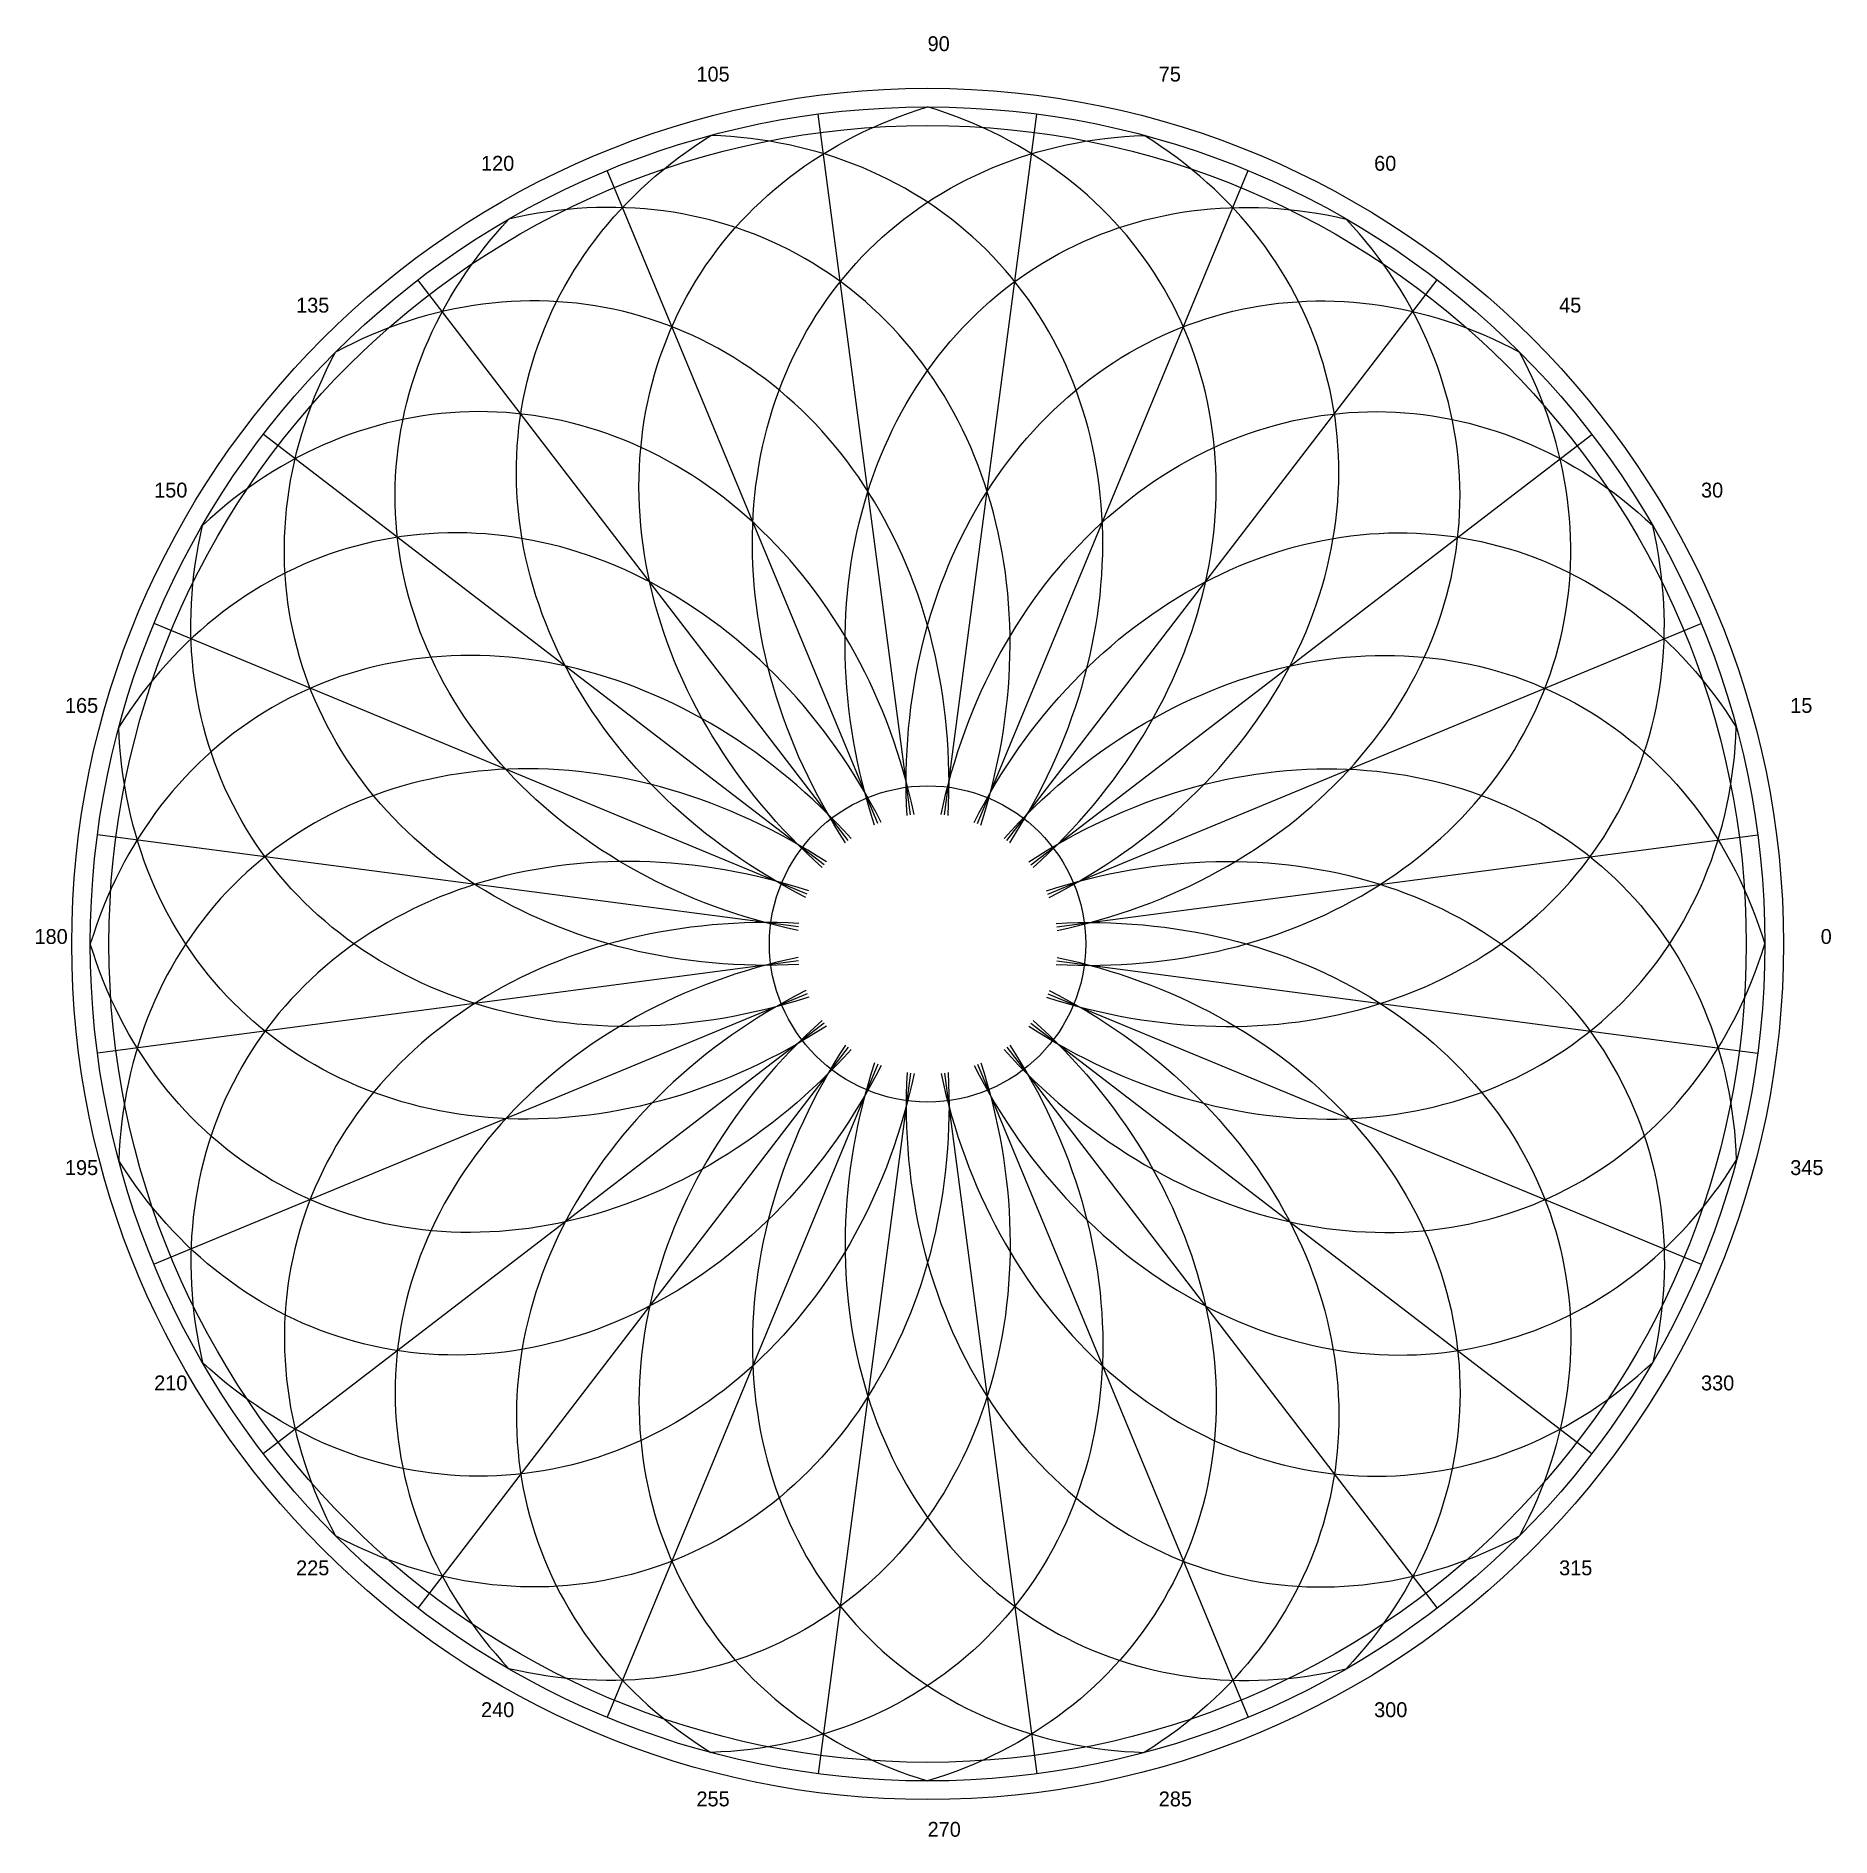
# Model space of a CAD drawing. Header units: millimetres. Extents: x -479 to 486, y -480 to 488.
import ezdxf

# ---------------------------------------------------------------- set-up
doc = ezdxf.new("R2010")
doc.units = ezdxf.units.MM

msp = doc.modelspace()

# ---------------------------------------------------------------- texts
at = {"layer": 'TEXTO'}
for s, p in [('90', (0, 480)), ('105', (-124.2331, 463.6444)), ('75', (124.2331, 463.6444)), ('120', (-240, 415.6922)), ('60', (240, 415.6922)), ('135', (-339.4113, 339.4113)), ('45', (339.4113, 339.4113)), ('150', (-415.6922, 240)), ('30', (415.6922, 240)), ('165', (-463.6444, 124.2331)), ('15', (463.6444, 124.2331)), ('180', (-480, 0)), ('0', (480, 0)), ('195', (-463.6444, -124.2331)), ('345', (463.6444, -124.2331)), ('210', (-415.6922, -240)), ('330', (415.6922, -240)), ('225', (-339.4113, -339.4113)), ('315', (339.4113, -339.4113)), ('240', (-240, -415.6922)), ('300', (240, -415.6922)), ('255', (-124.2331, -463.6444)), ('285', (124.2331, -463.6444)), ('270', (0, -480))]:
    msp.add_text(s, height=8, dxfattribs=at).set_placement(p)

# ---------------------------------------------------------------- linework, layer by layer
at = {"layer": 'ARO'}
for radius in [460, 440]:
    msp.add_circle((0, 0), radius, dxfattribs=at)
at = {"layer": 'ARO_EJE'}
msp.add_circle((0, 0), 450, dxfattribs=at)
at = {"layer": 'CURVAS'}
for points in [[(-56.678, 41.0804), (-61.0177, 45.0474), (-65.2794, 49.0847), (-69.4611, 53.1907), (-73.5612, 57.3635), (-77.5778, 61.6013), (-81.5092, 65.9024), (-85.3538, 70.2649), (-89.1098, 74.6869), (-92.7757, 79.1665), (-96.3499, 83.7018), (-99.8308, 88.2908), (-103.2169, 92.9315), (-106.5069, 97.622), (-109.6992, 102.3603), (-112.7926, 107.1442), (-115.7856, 111.9718), (-118.677, 116.841), (-121.4655, 121.7496), (-124.15, 126.6956), (-126.7292, 131.6768), (-129.2022, 136.6911), (-131.5677, 141.7364), (-133.8249, 146.8104), (-135.9726, 151.911), (-138.0101, 157.036), (-139.9364, 162.1832), (-141.7507, 167.3503), (-143.4522, 172.5352), (-145.0401, 177.7355), (-146.5139, 182.9492), (-147.8729, 188.1739), (-149.1164, 193.4074), (-150.244, 198.6474), (-151.2551, 203.8917), (-152.1494, 209.1381), (-152.9264, 214.3842), (-153.5858, 219.6278), (-154.1273, 224.8667), (-154.5508, 230.0985), (-154.8559, 235.3211), (-155.0426, 240.5323), (-155.1108, 245.7297), (-155.0605, 250.9111), (-154.8917, 256.0743), (-154.6043, 261.2171), (-154.1988, 266.3373), (-153.6751, 271.4326), (-153.0334, 276.5009), (-152.2741, 281.54), (-151.3975, 286.5477), (-150.404, 291.5219), (-149.2939, 296.4604), (-148.0679, 301.3611), (-146.7263, 306.222), (-145.2698, 311.0408), (-143.699, 315.8155), (-142.0146, 320.5442), (-140.2173, 325.2246), (-138.3078, 329.8549), (-136.2871, 334.4331), (-134.1559, 338.9571), (-131.9152, 343.4251), (-129.5659, 347.835), (-127.1091, 352.1851), (-124.5458, 356.4733), (-121.8772, 360.698), (-119.1043, 364.8573), (-116.2283, 368.9493), (-113.2506, 372.9723), (-110.1723, 376.9247), (-106.9948, 380.8046), (-103.7195, 384.6105), (-100.3477, 388.3406), (-96.881, 391.9934), (-93.3208, 395.5674), (-89.6686, 399.0609), (-85.9261, 402.4724), (-82.0948, 405.8006), (-78.1764, 409.044), (-74.1725, 412.2011), (-70.0849, 415.2706), (-65.9153, 418.2513), (-61.6657, 421.1417), (-57.3376, 423.9407), (-52.9331, 426.6471), (-48.454, 429.2597), (-43.9023, 431.7774), (-39.2798, 434.199), (-34.5887, 436.5236), (-29.8309, 438.7502), (-25.0084, 440.8778), (-20.1234, 442.9054), (-15.1779, 444.8322), (-10.174, 446.6575), (-5.114, 448.3803), (0.0001, 450)], [(56.678, 41.0804), (61.0177, 45.0474), (65.2794, 49.0847), (69.4611, 53.1907), (73.5612, 57.3635), (77.5778, 61.6013), (81.5092, 65.9024), (85.3538, 70.2649), (89.1098, 74.6869), (92.7757, 79.1665), (96.3499, 83.7018), (99.8308, 88.2908), (103.2169, 92.9315), (106.5069, 97.622), (109.6992, 102.3603), (112.7926, 107.1442), (115.7856, 111.9718), (118.677, 116.841), (121.4655, 121.7496), (124.15, 126.6956), (126.7292, 131.6768), (129.2022, 136.6911), (131.5677, 141.7364), (133.8249, 146.8104), (135.9726, 151.911), (138.0101, 157.036), (139.9364, 162.1832), (141.7507, 167.3503), (143.4522, 172.5352), (145.0401, 177.7355), (146.5139, 182.9492), (147.8729, 188.1739), (149.1164, 193.4074), (150.244, 198.6474), (151.2551, 203.8917), (152.1494, 209.1381), (152.9264, 214.3842), (153.5858, 219.6278), (154.1273, 224.8667), (154.5508, 230.0985), (154.8559, 235.3211), (155.0426, 240.5323), (155.1108, 245.7297), (155.0605, 250.9111), (154.8917, 256.0743), (154.6043, 261.2171), (154.1988, 266.3373), (153.6751, 271.4326), (153.0334, 276.5009), (152.2741, 281.54), (151.3975, 286.5477), (150.404, 291.5219), (149.2939, 296.4604), (148.0679, 301.3611), (146.7263, 306.222), (145.2698, 311.0408), (143.699, 315.8155), (142.0146, 320.5442), (140.2173, 325.2246), (138.3078, 329.8549), (136.2871, 334.4331), (134.1559, 338.9571), (131.9152, 343.4251), (129.5659, 347.835), (127.1091, 352.1851), (124.5458, 356.4733), (121.8772, 360.698), (119.1043, 364.8573), (116.2283, 368.9493), (113.2506, 372.9723), (110.1723, 376.9247), (106.9948, 380.8046), (103.7195, 384.6105), (100.3477, 388.3406), (96.881, 391.9934), (93.3208, 395.5674), (89.6686, 399.0609), (85.9261, 402.4724), (82.0948, 405.8006), (78.1764, 409.044), (74.1725, 412.2011), (70.0849, 415.2706), (65.9153, 418.2513), (61.6657, 421.1417), (57.3376, 423.9407), (52.9331, 426.6471), (48.454, 429.2597), (43.9023, 431.7774), (39.2798, 434.199), (34.5887, 436.5236), (29.8309, 438.7502), (25.0084, 440.8778), (20.1234, 442.9054), (15.1779, 444.8322), (10.174, 446.6575), (5.114, 448.3803), (-0.0001, 450)], [(-65.3791, 25.0113), (-70.5977, 27.7199), (-75.7591, 30.5167), (-80.861, 33.4004), (-85.9014, 36.3698), (-90.878, 39.4237), (-95.7886, 42.5607), (-100.6313, 45.7795), (-105.4038, 49.0787), (-110.1042, 52.4568), (-114.7304, 55.9125), (-119.2805, 59.4442), (-123.7524, 63.0504), (-128.1442, 66.7296), (-132.4541, 70.4802), (-136.6802, 74.3005), (-140.8207, 78.1889), (-144.8738, 82.1438), (-148.8378, 86.1635), (-152.7109, 90.2462), (-156.4915, 94.3901), (-160.178, 98.5935), (-163.7687, 102.8546), (-167.2622, 107.1715), (-170.6569, 111.5425), (-173.9514, 115.9655), (-177.1443, 120.4387), (-180.2341, 124.9602), (-183.2195, 129.528), (-186.0994, 134.1402), (-188.8723, 138.7948), (-191.5372, 143.4897), (-194.0929, 148.2231), (-196.5383, 152.9927), (-198.8723, 157.7966), (-201.0939, 162.6327), (-203.2023, 167.4989), (-205.1964, 172.3932), (-207.0753, 177.3134), (-208.8385, 182.2574), (-210.4849, 187.2231), (-212.014, 192.2084), (-213.4251, 197.211), (-214.7175, 202.2289), (-215.8908, 207.2599), (-216.9443, 212.3018), (-217.8778, 217.3525), (-218.6907, 222.4097), (-219.3826, 227.4714), (-219.9534, 232.5353), (-220.4028, 237.5993), (-220.7305, 242.6611), (-220.9365, 247.7187), (-221.0206, 252.7697), (-220.9828, 257.8121), (-220.8232, 262.8437), (-220.5416, 267.8623), (-220.1385, 272.8658), (-219.6138, 277.852), (-218.9678, 282.8187), (-218.2008, 287.7639), (-217.3132, 292.6853), (-216.3052, 297.581), (-215.1774, 302.4487), (-213.9302, 307.2864), (-212.5641, 312.092), (-211.0798, 316.8634), (-209.4779, 321.5986), (-207.759, 326.2955), (-205.924, 330.9522), (-203.9735, 335.5666), (-201.9085, 340.1367), (-199.7298, 344.6606), (-197.4384, 349.1363), (-195.0352, 353.562), (-192.5213, 357.9356), (-189.8978, 362.2553), (-187.1658, 366.5192), (-184.3264, 370.7256), (-181.3809, 374.8726), (-178.3306, 378.9584), (-175.1767, 382.9813), (-171.9207, 386.9395), (-168.5639, 390.8314), (-165.1078, 394.6552), (-161.5538, 398.4094), (-157.9036, 402.0922), (-154.1585, 405.7022), (-150.3204, 409.2377), (-146.3907, 412.6972), (-142.3713, 416.0794), (-138.2638, 419.3826), (-134.07, 422.6055), (-129.7917, 425.7466), (-125.4308, 428.8048), (-120.9891, 431.7785), (-116.4685, 434.6666)], [(44.1143, 54.35), (47.2794, 59.305), (50.3509, 64.3078), (53.3275, 69.3561), (56.2079, 74.4479), (58.9908, 79.5809), (61.675, 84.753), (64.2595, 89.9619), (66.7431, 95.2053), (69.1246, 100.481), (71.4032, 105.7869), (73.5778, 111.1204), (75.6475, 116.4795), (77.6113, 121.8616), (79.4686, 127.2647), (81.2183, 132.6862), (82.8599, 138.124), (84.3925, 143.5756), (85.8156, 149.0387), (87.1284, 154.5109), (88.3306, 159.99), (89.4214, 165.4735), (90.4006, 170.9591), (91.2676, 176.4444), (92.022, 181.9271), (92.6636, 187.4048), (93.1921, 192.8751), (93.6072, 198.3357), (93.9088, 203.7843), (94.0967, 209.2185), (94.1709, 214.636), (94.1312, 220.0344), (93.9778, 225.4114), (93.7108, 230.7647), (93.3301, 236.092), (92.8361, 241.391), (92.2288, 246.6595), (91.5086, 251.8951), (90.6758, 257.0956), (89.7307, 262.2588), (88.6737, 267.3824), (87.5053, 272.4643), (86.226, 277.5023), (84.8364, 282.4941), (83.3369, 287.4377), (81.7284, 292.3309), (80.0114, 297.1716), (78.1868, 301.9578), (76.2552, 306.6873), (74.2176, 311.3582), (72.0748, 315.9684), (69.8277, 320.5159), (67.4773, 324.9989), (65.0246, 329.4153), (62.4707, 333.7633), (59.8166, 338.0409), (57.0635, 342.2464), (54.2126, 346.378), (51.2652, 350.4338), (48.2224, 354.4121), (45.0855, 358.3112), (41.8561, 362.1295), (38.5353, 365.8653), (35.1247, 369.5169), (31.6258, 373.0829), (28.04, 376.5616), (24.3688, 379.9517), (20.6139, 383.2515), (16.7768, 386.4598), (12.8593, 389.575), (8.863, 392.596), (4.7895, 395.5213), (0.6408, 398.3498), (-3.5815, 401.0801), (-7.8755, 403.7112), (-12.2394, 406.242), (-16.6713, 408.6712), (-21.1693, 410.9978), (-25.7315, 413.221), (-30.3558, 415.3397), (-35.0404, 417.3529), (-39.7832, 419.2599), (-44.5821, 421.0598), (-49.435, 422.7519), (-54.34, 424.3353), (-59.295, 425.8095), (-64.2976, 427.1738), (-69.3459, 428.4276), (-74.4376, 429.5704), (-79.5705, 430.6017), (-84.7425, 431.521), (-89.9513, 432.3279), (-95.1947, 433.0221), (-100.4704, 433.6033), (-105.7761, 434.0712), (-111.1096, 434.4257), (-116.4686, 434.6666)], [(-44.1143, 54.35), (-47.2794, 59.305), (-50.3509, 64.3078), (-53.3275, 69.3561), (-56.2079, 74.4479), (-58.9908, 79.5809), (-61.675, 84.753), (-64.2595, 89.9619), (-66.7431, 95.2053), (-69.1246, 100.481), (-71.4032, 105.7869), (-73.5778, 111.1204), (-75.6475, 116.4795), (-77.6113, 121.8616), (-79.4686, 127.2647), (-81.2183, 132.6862), (-82.8599, 138.124), (-84.3925, 143.5756), (-85.8156, 149.0387), (-87.1284, 154.5109), (-88.3306, 159.99), (-89.4214, 165.4735), (-90.4006, 170.9591), (-91.2676, 176.4444), (-92.022, 181.9271), (-92.6636, 187.4048), (-93.1921, 192.8751), (-93.6072, 198.3357), (-93.9088, 203.7843), (-94.0967, 209.2185), (-94.1709, 214.636), (-94.1312, 220.0344), (-93.9778, 225.4114), (-93.7108, 230.7647), (-93.3301, 236.092), (-92.8361, 241.391), (-92.2288, 246.6595), (-91.5086, 251.8951), (-90.6758, 257.0956), (-89.7307, 262.2588), (-88.6737, 267.3824), (-87.5053, 272.4643), (-86.226, 277.5023), (-84.8364, 282.4941), (-83.3369, 287.4377), (-81.7284, 292.3309), (-80.0114, 297.1716), (-78.1868, 301.9578), (-76.2552, 306.6873), (-74.2176, 311.3582), (-72.0748, 315.9684), (-69.8277, 320.5159), (-67.4773, 324.9989), (-65.0246, 329.4153), (-62.4707, 333.7633), (-59.8166, 338.0409), (-57.0635, 342.2464), (-54.2126, 346.378), (-51.2652, 350.4338), (-48.2224, 354.4121), (-45.0855, 358.3112), (-41.8561, 362.1295), (-38.5353, 365.8653), (-35.1247, 369.5169), (-31.6258, 373.0829), (-28.04, 376.5616), (-24.3688, 379.9517), (-20.6139, 383.2515), (-16.7768, 386.4598), (-12.8593, 389.575), (-8.863, 392.596), (-4.7895, 395.5213), (-0.6408, 398.3498), (3.5815, 401.0801), (7.8755, 403.7112), (12.2394, 406.242), (16.6713, 408.6712), (21.1693, 410.9978), (25.7315, 413.221), (30.3558, 415.3397), (35.0404, 417.3529), (39.7832, 419.2599), (44.5821, 421.0598), (49.435, 422.7519), (54.34, 424.3353), (59.295, 425.8095), (64.2976, 427.1738), (69.3459, 428.4276), (74.4376, 429.5704), (79.5705, 430.6017), (84.7425, 431.521), (89.9513, 432.3279), (95.1947, 433.0221), (100.4704, 433.6033), (105.7761, 434.0712), (111.1096, 434.4257), (116.4686, 434.6666)], [(65.3791, 25.0113), (70.5977, 27.7199), (75.7591, 30.5167), (80.861, 33.4004), (85.9014, 36.3698), (90.878, 39.4237), (95.7886, 42.5607), (100.6313, 45.7795), (105.4038, 49.0787), (110.1042, 52.4568), (114.7304, 55.9125), (119.2805, 59.4442), (123.7524, 63.0504), (128.1442, 66.7296), (132.4541, 70.4802), (136.6802, 74.3005), (140.8207, 78.1889), (144.8738, 82.1438), (148.8378, 86.1635), (152.7109, 90.2462), (156.4915, 94.3901), (160.178, 98.5935), (163.7687, 102.8546), (167.2622, 107.1715), (170.6569, 111.5425), (173.9514, 115.9655), (177.1443, 120.4387), (180.2341, 124.9602), (183.2195, 129.528), (186.0994, 134.1402), (188.8723, 138.7948), (191.5372, 143.4897), (194.0929, 148.2231), (196.5383, 152.9927), (198.8723, 157.7966), (201.0939, 162.6327), (203.2023, 167.4989), (205.1964, 172.3932), (207.0753, 177.3134), (208.8385, 182.2574), (210.4849, 187.2231), (212.014, 192.2084), (213.4251, 197.211), (214.7175, 202.2289), (215.8908, 207.2599), (216.9443, 212.3018), (217.8778, 217.3525), (218.6907, 222.4097), (219.3826, 227.4714), (219.9534, 232.5353), (220.4028, 237.5993), (220.7305, 242.6611), (220.9365, 247.7187), (221.0206, 252.7697), (220.9828, 257.8121), (220.8232, 262.8437), (220.5416, 267.8623), (220.1385, 272.8658), (219.6138, 277.852), (218.9678, 282.8187), (218.2008, 287.7639), (217.3132, 292.6853), (216.3052, 297.581), (215.1774, 302.4487), (213.9302, 307.2864), (212.5641, 312.092), (211.0798, 316.8634), (209.4779, 321.5986), (207.759, 326.2955), (205.924, 330.9522), (203.9735, 335.5666), (201.9085, 340.1367), (199.7298, 344.6606), (197.4384, 349.1363), (195.0352, 353.562), (192.5213, 357.9356), (189.8978, 362.2553), (187.1658, 366.5192), (184.3264, 370.7256), (181.3809, 374.8726), (178.3306, 378.9584), (175.1767, 382.9813), (171.9207, 386.9395), (168.5639, 390.8314), (165.1078, 394.6552), (161.5538, 398.4094), (157.9036, 402.0922), (154.1585, 405.7022), (150.3204, 409.2377), (146.3907, 412.6972), (142.3713, 416.0794), (138.2638, 419.3826), (134.07, 422.6055), (129.7917, 425.7466), (125.4308, 428.8048), (120.9891, 431.7785), (116.4685, 434.6666)], [(-69.6248, 7.2377), (-75.3666, 8.5034), (-81.0759, 9.8689), (-86.7504, 11.3339), (-92.3876, 12.8977), (-97.985, 14.5594), (-103.5403, 16.3186), (-109.051, 18.1743), (-114.5148, 20.1258), (-119.9293, 22.1723), (-125.2923, 24.3129), (-130.6014, 26.5466), (-135.8542, 28.8726), (-141.0487, 31.2897), (-146.1825, 33.797), (-151.2533, 36.3933), (-156.2592, 39.0776), (-161.1978, 41.8488), (-166.067, 44.7055), (-170.8648, 47.6466), (-175.5891, 50.6708), (-180.2379, 53.7769), (-184.8092, 56.9635), (-189.3009, 60.2291), (-193.7113, 63.5725), (-198.0382, 66.9921), (-202.28, 70.4865), (-206.4348, 74.0543), (-210.5008, 77.6937), (-214.4762, 81.4034), (-218.3594, 85.1817), (-222.1486, 89.027), (-225.8423, 92.9375), (-229.4388, 96.9117), (-232.9366, 100.9479), (-236.3343, 105.0442), (-239.6302, 109.1989), (-242.8231, 113.4103), (-245.9115, 117.6766), (-248.8941, 121.9958), (-251.7697, 126.3661), (-254.537, 130.7858), (-257.1948, 135.2527), (-259.7419, 139.7652), (-262.1773, 144.321), (-264.4998, 148.9185), (-266.7087, 153.5555), (-268.8028, 158.23), (-270.7813, 162.9401), (-272.6433, 167.6837), (-274.388, 172.4588), (-276.0146, 177.2634), (-277.5226, 182.0953), (-278.9111, 186.9525), (-280.1797, 191.8328), (-281.3278, 196.7343), (-282.3547, 201.6548), (-283.2603, 206.5921), (-284.044, 211.5442), (-284.7056, 216.5089), (-285.2446, 221.484), (-285.661, 226.4675), (-285.9544, 231.4572), (-286.1249, 236.451), (-286.1722, 241.4467), (-286.0965, 246.442), (-285.8977, 251.4351), (-285.576, 256.4235), (-285.1313, 261.4053), (-284.564, 266.3782), (-283.8743, 271.3402), (-283.0625, 276.2891), (-282.1289, 281.2227), (-281.074, 286.139), (-279.8981, 291.0358), (-278.6019, 295.911), (-277.1858, 300.7625), (-275.6504, 305.5883), (-273.9965, 310.3863), (-272.2247, 315.1543), (-270.3358, 319.8904), (-268.3306, 324.5925), (-266.21, 329.2585), (-263.9749, 333.8866), (-261.6262, 338.4746), (-259.1649, 343.0207), (-256.5923, 347.5228), (-253.9091, 351.979), (-251.1168, 356.3875), (-248.2165, 360.7462), (-245.2094, 365.0534), (-242.0968, 369.3072), (-238.88, 373.5056), (-235.5605, 377.6471), (-232.1397, 381.7297), (-228.619, 385.7517), (-225, 389.7115)], [(28.5444, 63.9157), (30.3192, 69.5211), (31.9912, 75.1483), (33.5597, 80.795), (35.0241, 86.4588), (36.3837, 92.1372), (37.6378, 97.8278), (38.7861, 103.5281), (39.8279, 109.2356), (40.7629, 114.948), (41.5905, 120.6628), (42.3106, 126.3774), (42.9227, 132.0895), (43.4267, 137.7966), (43.8222, 143.4962), (44.1091, 149.1859), (44.2874, 154.8632), (44.3568, 160.5257), (44.3174, 166.171), (44.1692, 171.7966), (43.9123, 177.4001), (43.5468, 182.9791), (43.0728, 188.5312), (42.4905, 194.054), (41.8002, 199.5451), (41.0023, 205.0022), (40.0969, 210.4229), (39.0845, 215.8049), (37.9656, 221.1459), (36.7407, 226.4436), (35.4102, 231.6956), (33.9747, 236.8998), (32.4349, 242.0539), (30.7914, 247.1557), (29.0449, 252.203), (27.1962, 257.1936), (25.246, 262.1253), (23.1953, 266.9961), (21.0449, 271.8039), (18.7956, 276.5466), (16.4486, 281.222), (14.0047, 285.8284), (11.4651, 290.3636), (8.8308, 294.8256), (6.1029, 299.2127), (3.2827, 303.5228), (0.3714, 307.7543), (-2.6298, 311.9051), (-5.7196, 315.9735), (-8.8967, 319.9579), (-12.1598, 323.8564), (-15.5073, 327.6674), (-18.9379, 331.3892), (-22.45, 335.0204), (-26.0423, 338.5591), (-29.713, 342.0041), (-33.4608, 345.3538), (-37.2839, 348.6067), (-41.1806, 351.7614), (-45.1494, 354.8167), (-49.1885, 357.7711), (-53.2961, 360.6234), (-57.4707, 363.3724), (-61.7101, 366.0169), (-66.0128, 368.5558), (-70.3768, 370.9879), (-74.8003, 373.3122), (-79.2813, 375.5278), (-83.818, 377.6336), (-88.4083, 379.6288), (-93.0504, 381.5125), (-97.7421, 383.2839), (-102.4815, 384.9422), (-107.2666, 386.4867), (-112.0953, 387.9168), (-116.9655, 389.2318), (-121.8751, 390.4312), (-126.8221, 391.5144), (-131.8042, 392.481), (-136.8193, 393.3307), (-141.8653, 394.0629), (-146.94, 394.6773), (-152.0413, 395.1739), (-157.1668, 395.5523), (-162.3145, 395.8122), (-167.4822, 395.9538), (-172.6674, 395.9768), (-177.8682, 395.8813), (-183.0822, 395.6673), (-188.3071, 395.3349), (-193.5408, 394.8843), (-198.781, 394.3155), (-204.0254, 393.629), (-209.2717, 392.825), (-214.5178, 391.9037), (-219.7613, 390.8657), (-225, 389.7114)], [(-28.5444, 63.9157), (-30.3192, 69.5211), (-31.9912, 75.1483), (-33.5597, 80.795), (-35.0241, 86.4588), (-36.3837, 92.1372), (-37.6378, 97.8278), (-38.7861, 103.5281), (-39.8279, 109.2356), (-40.7629, 114.948), (-41.5905, 120.6628), (-42.3106, 126.3774), (-42.9227, 132.0895), (-43.4267, 137.7966), (-43.8222, 143.4962), (-44.1091, 149.1859), (-44.2874, 154.8632), (-44.3568, 160.5257), (-44.3174, 166.171), (-44.1692, 171.7966), (-43.9123, 177.4001), (-43.5468, 182.9791), (-43.0728, 188.5312), (-42.4905, 194.054), (-41.8002, 199.5451), (-41.0023, 205.0022), (-40.0969, 210.4229), (-39.0845, 215.8049), (-37.9656, 221.1459), (-36.7407, 226.4436), (-35.4102, 231.6956), (-33.9747, 236.8998), (-32.4349, 242.0539), (-30.7914, 247.1557), (-29.0449, 252.203), (-27.1962, 257.1936), (-25.246, 262.1253), (-23.1953, 266.9961), (-21.0449, 271.8039), (-18.7956, 276.5466), (-16.4486, 281.222), (-14.0047, 285.8284), (-11.4651, 290.3636), (-8.8308, 294.8256), (-6.1029, 299.2127), (-3.2827, 303.5228), (-0.3714, 307.7543), (2.6298, 311.9051), (5.7196, 315.9735), (8.8967, 319.9579), (12.1598, 323.8564), (15.5073, 327.6674), (18.9379, 331.3892), (22.45, 335.0204), (26.0423, 338.5591), (29.713, 342.0041), (33.4608, 345.3538), (37.2839, 348.6067), (41.1806, 351.7614), (45.1494, 354.8167), (49.1885, 357.7711), (53.2961, 360.6234), (57.4707, 363.3724), (61.7101, 366.0169), (66.0128, 368.5558), (70.3768, 370.9879), (74.8003, 373.3122), (79.2813, 375.5278), (83.818, 377.6336), (88.4083, 379.6288), (93.0504, 381.5125), (97.7421, 383.2839), (102.4815, 384.9422), (107.2666, 386.4867), (112.0953, 387.9168), (116.9655, 389.2318), (121.8751, 390.4312), (126.8221, 391.5144), (131.8042, 392.481), (136.8193, 393.3307), (141.8653, 394.0629), (146.94, 394.6773), (152.0413, 395.1739), (157.1668, 395.5523), (162.3145, 395.8122), (167.4822, 395.9538), (172.6674, 395.9768), (177.8682, 395.8813), (183.0822, 395.6673), (188.3071, 395.3349), (193.5408, 394.8843), (198.781, 394.3155), (204.0254, 393.629), (209.2717, 392.825), (214.5178, 391.9037), (219.7613, 390.8657), (225, 389.7114)], [(69.6248, 7.2377), (75.3666, 8.5034), (81.0759, 9.8689), (86.7504, 11.3339), (92.3876, 12.8977), (97.985, 14.5594), (103.5403, 16.3186), (109.051, 18.1743), (114.5148, 20.1258), (119.9293, 22.1723), (125.2923, 24.3129), (130.6014, 26.5466), (135.8542, 28.8726), (141.0487, 31.2897), (146.1825, 33.797), (151.2533, 36.3933), (156.2592, 39.0776), (161.1978, 41.8488), (166.067, 44.7055), (170.8648, 47.6466), (175.5891, 50.6708), (180.2379, 53.7769), (184.8092, 56.9635), (189.3009, 60.2291), (193.7113, 63.5725), (198.0382, 66.9921), (202.28, 70.4865), (206.4348, 74.0543), (210.5008, 77.6937), (214.4762, 81.4034), (218.3594, 85.1817), (222.1486, 89.027), (225.8423, 92.9375), (229.4388, 96.9117), (232.9366, 100.9479), (236.3343, 105.0442), (239.6302, 109.1989), (242.8231, 113.4103), (245.9115, 117.6766), (248.8941, 121.9958), (251.7697, 126.3661), (254.537, 130.7858), (257.1948, 135.2527), (259.7419, 139.7652), (262.1773, 144.321), (264.4998, 148.9185), (266.7087, 153.5555), (268.8028, 158.23), (270.7813, 162.9401), (272.6433, 167.6837), (274.388, 172.4588), (276.0146, 177.2634), (277.5226, 182.0953), (278.9111, 186.9525), (280.1797, 191.8328), (281.3278, 196.7343), (282.3547, 201.6548), (283.2603, 206.5921), (284.044, 211.5442), (284.7056, 216.5089), (285.2446, 221.484), (285.661, 226.4675), (285.9544, 231.4572), (286.1249, 236.451), (286.1722, 241.4467), (286.0965, 246.442), (285.8977, 251.4351), (285.576, 256.4235), (285.1313, 261.4053), (284.564, 266.3782), (283.8743, 271.3402), (283.0625, 276.2891), (282.1289, 281.2227), (281.074, 286.139), (279.8981, 291.0358), (278.6019, 295.911), (277.1858, 300.7625), (275.6504, 305.5883), (273.9965, 310.3863), (272.2247, 315.1543), (270.3358, 319.8904), (268.3306, 324.5925), (266.21, 329.2585), (263.9749, 333.8866), (261.6262, 338.4746), (259.1649, 343.0207), (256.5923, 347.5228), (253.9091, 351.979), (251.1168, 356.3875), (248.2165, 360.7462), (245.2094, 365.0534), (242.0968, 369.3072), (238.88, 373.5056), (235.5605, 377.6471), (232.1397, 381.7297), (228.619, 385.7517), (225, 389.7115)], [(11.0291, 69.1256), (11.2927, 74.9994), (11.4513, 80.8676), (11.5049, 86.7279), (11.4535, 92.5777), (11.297, 98.4145), (11.0357, 104.2358), (10.6694, 110.039), (10.1985, 115.8217), (9.6232, 121.5815), (8.9436, 127.3157), (8.16, 133.022), (7.2729, 138.6979), (6.2826, 144.3409), (5.1895, 149.9487), (3.994, 155.5188), (2.6968, 161.0488), (1.2983, 166.5363), (-0.2009, 171.979), (-1.8, 177.3746), (-3.4985, 182.7207), (-5.2955, 188.015), (-7.1903, 193.2552), (-9.1822, 198.4391), (-11.2701, 203.5645), (-13.4533, 208.6291), (-15.7308, 213.6308), (-18.1017, 218.5674), (-20.5648, 223.4368), (-23.1191, 228.2369), (-25.7636, 232.9656), (-28.4971, 237.621), (-31.3185, 242.2009), (-34.2264, 246.7035), (-37.2197, 251.1267), (-40.2971, 255.4688), (-43.4572, 259.7278), (-46.6987, 263.9019), (-50.0203, 267.9892), (-53.4203, 271.9881), (-56.8975, 275.8968), (-60.4503, 279.7137), (-64.0772, 283.4371), (-67.7766, 287.0653), (-71.547, 290.5968), (-75.3866, 294.0302), (-79.2939, 297.3639), (-83.2672, 300.5965), (-87.3047, 303.7266), (-91.4048, 306.7529), (-95.5656, 309.6741), (-99.7854, 312.4888), (-104.0624, 315.1959), (-108.3947, 317.7943), (-112.7805, 320.2828), (-117.2178, 322.6603), (-121.7048, 324.9258), (-126.2395, 327.0784), (-130.82, 329.1171), (-135.4443, 331.0411), (-140.1104, 332.8494), (-144.8163, 334.5414), (-149.5601, 336.1163), (-154.3395, 337.5734), (-159.1527, 338.9122), (-163.9975, 340.1319), (-168.8718, 341.2322), (-173.7736, 342.2125), (-178.7007, 343.0724), (-183.651, 343.8115), (-188.6224, 344.4296), (-193.6128, 344.9263), (-198.6199, 345.3014), (-203.6417, 345.5548), (-208.676, 345.6864), (-213.7206, 345.6961), (-218.7734, 345.584), (-223.8321, 345.3499), (-228.8946, 344.9941), (-233.9587, 344.5168), (-239.0223, 343.9181), (-244.0832, 343.1982), (-249.1391, 342.3575), (-254.188, 341.3964), (-259.2275, 340.3152), (-264.2557, 339.1144), (-269.2703, 337.7946), (-274.2691, 336.3563), (-279.25, 334.8001), (-284.2109, 333.1267), (-289.1497, 331.3368), (-294.0641, 329.4313), (-298.952, 327.4108), (-303.8115, 325.2763), (-308.6404, 323.0287), (-313.4366, 320.6689), (-318.1981, 318.198)], [(-11.0291, 69.1256), (-11.2927, 74.9994), (-11.4513, 80.8676), (-11.5049, 86.7279), (-11.4535, 92.5777), (-11.297, 98.4145), (-11.0357, 104.2358), (-10.6694, 110.039), (-10.1985, 115.8217), (-9.6232, 121.5815), (-8.9436, 127.3157), (-8.16, 133.022), (-7.2729, 138.6979), (-6.2826, 144.3409), (-5.1895, 149.9487), (-3.994, 155.5188), (-2.6968, 161.0488), (-1.2983, 166.5363), (0.2009, 171.979), (1.8, 177.3746), (3.4985, 182.7207), (5.2955, 188.015), (7.1903, 193.2552), (9.1822, 198.4391), (11.2701, 203.5645), (13.4533, 208.6291), (15.7308, 213.6308), (18.1017, 218.5674), (20.5648, 223.4368), (23.1191, 228.2369), (25.7636, 232.9656), (28.4971, 237.621), (31.3185, 242.2009), (34.2264, 246.7035), (37.2197, 251.1267), (40.2971, 255.4688), (43.4572, 259.7278), (46.6987, 263.9019), (50.0203, 267.9892), (53.4203, 271.9881), (56.8975, 275.8968), (60.4503, 279.7137), (64.0772, 283.4371), (67.7766, 287.0653), (71.547, 290.5968), (75.3866, 294.0302), (79.2939, 297.3639), (83.2672, 300.5965), (87.3047, 303.7266), (91.4048, 306.7529), (95.5656, 309.6741), (99.7854, 312.4888), (104.0624, 315.1959), (108.3947, 317.7943), (112.7805, 320.2828), (117.2178, 322.6603), (121.7048, 324.9258), (126.2395, 327.0784), (130.82, 329.1171), (135.4443, 331.0411), (140.1104, 332.8494), (144.8163, 334.5414), (149.5601, 336.1163), (154.3395, 337.5734), (159.1527, 338.9122), (163.9975, 340.1319), (168.8718, 341.2322), (173.7736, 342.2125), (178.7007, 343.0724), (183.651, 343.8115), (188.6224, 344.4296), (193.6128, 344.9263), (198.6199, 345.3014), (203.6417, 345.5548), (208.676, 345.6864), (213.7206, 345.6961), (218.7734, 345.584), (223.8321, 345.3499), (228.8946, 344.9941), (233.9587, 344.5168), (239.0223, 343.9181), (244.0832, 343.1982), (249.1391, 342.3575), (254.188, 341.3964), (259.2275, 340.3152), (264.2557, 339.1144), (269.2703, 337.7946), (274.2691, 336.3563), (279.25, 334.8001), (284.2109, 333.1267), (289.1497, 331.3368), (294.0641, 329.4313), (298.952, 327.4108), (303.8115, 325.2763), (308.6404, 323.0287), (313.4366, 320.6689), (318.1981, 318.198)], [(-69.1256, -11.0291), (-74.9994, -11.2927), (-80.8676, -11.4513), (-86.7279, -11.5049), (-92.5777, -11.4535), (-98.4145, -11.297), (-104.2358, -11.0357), (-110.039, -10.6694), (-115.8217, -10.1985), (-121.5815, -9.6232), (-127.3157, -8.9436), (-133.022, -8.16), (-138.6979, -7.2729), (-144.3409, -6.2826), (-149.9487, -5.1895), (-155.5188, -3.994), (-161.0488, -2.6968), (-166.5363, -1.2983), (-171.979, 0.2009), (-177.3746, 1.8), (-182.7207, 3.4985), (-188.015, 5.2955), (-193.2552, 7.1903), (-198.4391, 9.1822), (-203.5645, 11.2701), (-208.6291, 13.4533), (-213.6308, 15.7308), (-218.5674, 18.1017), (-223.4368, 20.5648), (-228.2369, 23.1191), (-232.9656, 25.7636), (-237.621, 28.4971), (-242.2009, 31.3185), (-246.7035, 34.2264), (-251.1267, 37.2197), (-255.4688, 40.2971), (-259.7278, 43.4572), (-263.9019, 46.6987), (-267.9892, 50.0203), (-271.9881, 53.4203), (-275.8968, 56.8975), (-279.7137, 60.4503), (-283.4371, 64.0772), (-287.0653, 67.7766), (-290.5968, 71.547), (-294.0302, 75.3866), (-297.3639, 79.2939), (-300.5965, 83.2672), (-303.7266, 87.3047), (-306.7529, 91.4048), (-309.6741, 95.5656), (-312.4888, 99.7854), (-315.1959, 104.0624), (-317.7943, 108.3947), (-320.2828, 112.7805), (-322.6603, 117.2178), (-324.9258, 121.7048), (-327.0784, 126.2395), (-329.1171, 130.82), (-331.0411, 135.4443), (-332.8494, 140.1104), (-334.5414, 144.8163), (-336.1163, 149.5601), (-337.5734, 154.3395), (-338.9122, 159.1527), (-340.1319, 163.9975), (-341.2322, 168.8718), (-342.2125, 173.7736), (-343.0724, 178.7007), (-343.8115, 183.651), (-344.4296, 188.6224), (-344.9263, 193.6128), (-345.3014, 198.6199), (-345.5548, 203.6417), (-345.6864, 208.676), (-345.6961, 213.7206), (-345.584, 218.7734), (-345.3499, 223.8321), (-344.9941, 228.8946), (-344.5168, 233.9587), (-343.9181, 239.0223), (-343.1982, 244.0832), (-342.3575, 249.1391), (-341.3964, 254.188), (-340.3152, 259.2275), (-339.1144, 264.2557), (-337.7946, 269.2703), (-336.3563, 274.2691), (-334.8001, 279.25), (-333.1267, 284.2109), (-331.3368, 289.1497), (-329.4313, 294.0641), (-327.4108, 298.952), (-325.2763, 303.8115), (-323.0287, 308.6404), (-320.6689, 313.4366), (-318.198, 318.1981)], [(69.1256, -11.0291), (74.9994, -11.2927), (80.8676, -11.4513), (86.7279, -11.5049), (92.5777, -11.4535), (98.4145, -11.297), (104.2358, -11.0357), (110.039, -10.6694), (115.8217, -10.1985), (121.5815, -9.6232), (127.3157, -8.9436), (133.022, -8.16), (138.6979, -7.2729), (144.3409, -6.2826), (149.9487, -5.1895), (155.5188, -3.994), (161.0488, -2.6968), (166.5363, -1.2983), (171.979, 0.2009), (177.3746, 1.8), (182.7207, 3.4985), (188.015, 5.2955), (193.2552, 7.1903), (198.4391, 9.1822), (203.5645, 11.2701), (208.6291, 13.4533), (213.6308, 15.7308), (218.5674, 18.1017), (223.4368, 20.5648), (228.2369, 23.1191), (232.9656, 25.7636), (237.621, 28.4971), (242.2009, 31.3185), (246.7035, 34.2264), (251.1267, 37.2197), (255.4688, 40.2971), (259.7278, 43.4572), (263.9019, 46.6987), (267.9892, 50.0203), (271.9881, 53.4203), (275.8968, 56.8975), (279.7137, 60.4503), (283.4371, 64.0772), (287.0653, 67.7766), (290.5968, 71.547), (294.0302, 75.3866), (297.3639, 79.2939), (300.5965, 83.2672), (303.7266, 87.3047), (306.7529, 91.4048), (309.6741, 95.5656), (312.4888, 99.7854), (315.1959, 104.0624), (317.7943, 108.3947), (320.2828, 112.7805), (322.6603, 117.2178), (324.9258, 121.7048), (327.0784, 126.2395), (329.1171, 130.82), (331.0411, 135.4443), (332.8494, 140.1104), (334.5414, 144.8163), (336.1163, 149.5601), (337.5734, 154.3395), (338.9122, 159.1527), (340.1319, 163.9975), (341.2322, 168.8718), (342.2125, 173.7736), (343.0724, 178.7007), (343.8115, 183.651), (344.4296, 188.6224), (344.9263, 193.6128), (345.3014, 198.6199), (345.5548, 203.6417), (345.6864, 208.676), (345.6961, 213.7206), (345.584, 218.7734), (345.3499, 223.8321), (344.9941, 228.8946), (344.5168, 233.9587), (343.9181, 239.0223), (343.1982, 244.0832), (342.3575, 249.1391), (341.3964, 254.188), (340.3152, 259.2275), (339.1144, 264.2557), (337.7946, 269.2703), (336.3563, 274.2691), (334.8001, 279.25), (333.1267, 284.2109), (331.3368, 289.1497), (329.4313, 294.0641), (327.4108, 298.952), (325.2763, 303.8115), (323.0287, 308.6404), (320.6689, 313.4366), (318.198, 318.1981)], [(-7.2377, 69.6248), (-8.5034, 75.3666), (-9.8689, 81.0759), (-11.3339, 86.7504), (-12.8977, 92.3876), (-14.5594, 97.985), (-16.3186, 103.5403), (-18.1743, 109.051), (-20.1258, 114.5148), (-22.1723, 119.9293), (-24.3129, 125.2923), (-26.5466, 130.6014), (-28.8726, 135.8542), (-31.2897, 141.0487), (-33.797, 146.1825), (-36.3933, 151.2533), (-39.0776, 156.2592), (-41.8488, 161.1978), (-44.7055, 166.067), (-47.6466, 170.8648), (-50.6708, 175.5891), (-53.7769, 180.2379), (-56.9635, 184.8092), (-60.2291, 189.3009), (-63.5725, 193.7113), (-66.9921, 198.0382), (-70.4865, 202.28), (-74.0543, 206.4348), (-77.6937, 210.5008), (-81.4034, 214.4762), (-85.1817, 218.3594), (-89.027, 222.1486), (-92.9375, 225.8423), (-96.9117, 229.4388), (-100.9479, 232.9366), (-105.0442, 236.3343), (-109.1989, 239.6302), (-113.4103, 242.8231), (-117.6766, 245.9115), (-121.9958, 248.8941), (-126.3661, 251.7697), (-130.7858, 254.537), (-135.2527, 257.1948), (-139.7652, 259.7419), (-144.321, 262.1773), (-148.9185, 264.4998), (-153.5555, 266.7087), (-158.23, 268.8028), (-162.9401, 270.7813), (-167.6837, 272.6433), (-172.4588, 274.388), (-177.2634, 276.0146), (-182.0953, 277.5226), (-186.9525, 278.9111), (-191.8328, 280.1797), (-196.7343, 281.3278), (-201.6548, 282.3547), (-206.5921, 283.2603), (-211.5442, 284.044), (-216.5089, 284.7056), (-221.484, 285.2446), (-226.4675, 285.661), (-231.4572, 285.9544), (-236.451, 286.1249), (-241.4467, 286.1722), (-246.442, 286.0965), (-251.4351, 285.8977), (-256.4235, 285.576), (-261.4053, 285.1313), (-266.3782, 284.564), (-271.3402, 283.8743), (-276.2891, 283.0625), (-281.2227, 282.1289), (-286.139, 281.074), (-291.0358, 279.8981), (-295.911, 278.6019), (-300.7625, 277.1858), (-305.5883, 275.6504), (-310.3863, 273.9965), (-315.1543, 272.2247), (-319.8904, 270.3358), (-324.5925, 268.3306), (-329.2585, 266.21), (-333.8866, 263.9749), (-338.4746, 261.6262), (-343.0207, 259.1649), (-347.5228, 256.5923), (-351.979, 253.9091), (-356.3875, 251.1168), (-360.7462, 248.2165), (-365.0534, 245.2094), (-369.3072, 242.0968), (-373.5056, 238.88), (-377.6471, 235.5605), (-381.7297, 232.1397), (-385.7517, 228.619), (-389.7115, 225)], [(7.2377, 69.6248), (8.5034, 75.3666), (9.8689, 81.0759), (11.3339, 86.7504), (12.8977, 92.3876), (14.5594, 97.985), (16.3186, 103.5403), (18.1743, 109.051), (20.1258, 114.5148), (22.1723, 119.9293), (24.3129, 125.2923), (26.5466, 130.6014), (28.8726, 135.8542), (31.2897, 141.0487), (33.797, 146.1825), (36.3933, 151.2533), (39.0776, 156.2592), (41.8488, 161.1978), (44.7055, 166.067), (47.6466, 170.8648), (50.6708, 175.5891), (53.7769, 180.2379), (56.9635, 184.8092), (60.2291, 189.3009), (63.5725, 193.7113), (66.9921, 198.0382), (70.4865, 202.28), (74.0543, 206.4348), (77.6937, 210.5008), (81.4034, 214.4762), (85.1817, 218.3594), (89.027, 222.1486), (92.9375, 225.8423), (96.9117, 229.4388), (100.9479, 232.9366), (105.0442, 236.3343), (109.1989, 239.6302), (113.4103, 242.8231), (117.6766, 245.9115), (121.9958, 248.8941), (126.3661, 251.7697), (130.7858, 254.537), (135.2527, 257.1948), (139.7652, 259.7419), (144.321, 262.1773), (148.9185, 264.4998), (153.5555, 266.7087), (158.23, 268.8028), (162.9401, 270.7813), (167.6837, 272.6433), (172.4588, 274.388), (177.2634, 276.0146), (182.0953, 277.5226), (186.9525, 278.9111), (191.8328, 280.1797), (196.7343, 281.3278), (201.6548, 282.3547), (206.5921, 283.2603), (211.5442, 284.044), (216.5089, 284.7056), (221.484, 285.2446), (226.4675, 285.661), (231.4572, 285.9544), (236.451, 286.1249), (241.4467, 286.1722), (246.442, 286.0965), (251.4351, 285.8977), (256.4235, 285.576), (261.4053, 285.1313), (266.3782, 284.564), (271.3402, 283.8743), (276.2891, 283.0625), (281.2227, 282.1289), (286.139, 281.074), (291.0358, 279.8981), (295.911, 278.6019), (300.7625, 277.1858), (305.5883, 275.6504), (310.3863, 273.9965), (315.1543, 272.2247), (319.8904, 270.3358), (324.5925, 268.3306), (329.2585, 266.21), (333.8866, 263.9749), (338.4746, 261.6262), (343.0207, 259.1649), (347.5228, 256.5923), (351.979, 253.9091), (356.3875, 251.1168), (360.7462, 248.2165), (365.0534, 245.2094), (369.3072, 242.0968), (373.5056, 238.88), (377.6471, 235.5605), (381.7297, 232.1397), (385.7517, 228.619), (389.7115, 225)], [(-63.9157, -28.5444), (-69.5211, -30.3192), (-75.1483, -31.9912), (-80.795, -33.5597), (-86.4588, -35.0241), (-92.1372, -36.3837), (-97.8278, -37.6378), (-103.5281, -38.7861), (-109.2356, -39.8279), (-114.948, -40.7629), (-120.6628, -41.5905), (-126.3774, -42.3106), (-132.0895, -42.9227), (-137.7966, -43.4267), (-143.4962, -43.8222), (-149.1859, -44.1091), (-154.8632, -44.2874), (-160.5257, -44.3568), (-166.171, -44.3174), (-171.7966, -44.1692), (-177.4001, -43.9123), (-182.9791, -43.5468), (-188.5312, -43.0728), (-194.054, -42.4905), (-199.5451, -41.8002), (-205.0022, -41.0023), (-210.4229, -40.0969), (-215.8049, -39.0845), (-221.1459, -37.9656), (-226.4436, -36.7407), (-231.6956, -35.4102), (-236.8998, -33.9747), (-242.0539, -32.4349), (-247.1557, -30.7914), (-252.203, -29.0449), (-257.1936, -27.1962), (-262.1253, -25.246), (-266.9961, -23.1953), (-271.8039, -21.0449), (-276.5466, -18.7956), (-281.222, -16.4486), (-285.8284, -14.0047), (-290.3636, -11.4651), (-294.8256, -8.8308), (-299.2127, -6.1029), (-303.5228, -3.2827), (-307.7543, -0.3714), (-311.9051, 2.6298), (-315.9735, 5.7196), (-319.9579, 8.8967), (-323.8564, 12.1598), (-327.6674, 15.5073), (-331.3892, 18.9379), (-335.0204, 22.45), (-338.5591, 26.0423), (-342.0041, 29.713), (-345.3538, 33.4608), (-348.6067, 37.2839), (-351.7614, 41.1806), (-354.8167, 45.1494), (-357.7711, 49.1885), (-360.6234, 53.2961), (-363.3724, 57.4707), (-366.0169, 61.7101), (-368.5558, 66.0128), (-370.9879, 70.3768), (-373.3122, 74.8003), (-375.5278, 79.2813), (-377.6336, 83.818), (-379.6288, 88.4083), (-381.5125, 93.0504), (-383.2839, 97.7421), (-384.9422, 102.4815), (-386.4867, 107.2666), (-387.9168, 112.0953), (-389.2318, 116.9655), (-390.4312, 121.8751), (-391.5144, 126.8221), (-392.481, 131.8042), (-393.3307, 136.8193), (-394.0629, 141.8653), (-394.6773, 146.94), (-395.1739, 152.0413), (-395.5523, 157.1668), (-395.8122, 162.3145), (-395.9538, 167.4822), (-395.9768, 172.6674), (-395.8813, 177.8682), (-395.6673, 183.0822), (-395.3349, 188.3071), (-394.8843, 193.5408), (-394.3155, 198.781), (-393.629, 204.0254), (-392.825, 209.2717), (-391.9037, 214.5178), (-390.8657, 219.7613), (-389.7114, 225)], [(63.9157, -28.5444), (69.5211, -30.3192), (75.1483, -31.9912), (80.795, -33.5597), (86.4588, -35.0241), (92.1372, -36.3837), (97.8278, -37.6378), (103.5281, -38.7861), (109.2356, -39.8279), (114.948, -40.7629), (120.6628, -41.5905), (126.3774, -42.3106), (132.0895, -42.9227), (137.7966, -43.4267), (143.4962, -43.8222), (149.1859, -44.1091), (154.8632, -44.2874), (160.5257, -44.3568), (166.171, -44.3174), (171.7966, -44.1692), (177.4001, -43.9123), (182.9791, -43.5468), (188.5312, -43.0728), (194.054, -42.4905), (199.5451, -41.8002), (205.0022, -41.0023), (210.4229, -40.0969), (215.8049, -39.0845), (221.1459, -37.9656), (226.4436, -36.7407), (231.6956, -35.4102), (236.8998, -33.9747), (242.0539, -32.4349), (247.1557, -30.7914), (252.203, -29.0449), (257.1936, -27.1962), (262.1253, -25.246), (266.9961, -23.1953), (271.8039, -21.0449), (276.5466, -18.7956), (281.222, -16.4486), (285.8284, -14.0047), (290.3636, -11.4651), (294.8256, -8.8308), (299.2127, -6.1029), (303.5228, -3.2827), (307.7543, -0.3714), (311.9051, 2.6298), (315.9735, 5.7196), (319.9579, 8.8967), (323.8564, 12.1598), (327.6674, 15.5073), (331.3892, 18.9379), (335.0204, 22.45), (338.5591, 26.0423), (342.0041, 29.713), (345.3538, 33.4608), (348.6067, 37.2839), (351.7614, 41.1806), (354.8167, 45.1494), (357.7711, 49.1885), (360.6234, 53.2961), (363.3724, 57.4707), (366.0169, 61.7101), (368.5558, 66.0128), (370.9879, 70.3768), (373.3122, 74.8003), (375.5278, 79.2813), (377.6336, 83.818), (379.6288, 88.4083), (381.5125, 93.0504), (383.2839, 97.7421), (384.9422, 102.4815), (386.4867, 107.2666), (387.9168, 112.0953), (389.2318, 116.9655), (390.4312, 121.8751), (391.5144, 126.8221), (392.481, 131.8042), (393.3307, 136.8193), (394.0629, 141.8653), (394.6773, 146.94), (395.1739, 152.0413), (395.5523, 157.1668), (395.8122, 162.3145), (395.9538, 167.4822), (395.9768, 172.6674), (395.8813, 177.8682), (395.6673, 183.0822), (395.3349, 188.3071), (394.8843, 193.5408), (394.3155, 198.781), (393.629, 204.0254), (392.825, 209.2717), (391.9037, 214.5178), (390.8657, 219.7613), (389.7114, 225)], [(-25.0113, 65.3791), (-27.7199, 70.5977), (-30.5167, 75.7591), (-33.4004, 80.861), (-36.3698, 85.9014), (-39.4237, 90.878), (-42.5607, 95.7886), (-45.7795, 100.6313), (-49.0787, 105.4038), (-52.4568, 110.1042), (-55.9125, 114.7304), (-59.4442, 119.2805), (-63.0504, 123.7524), (-66.7296, 128.1442), (-70.4802, 132.4541), (-74.3005, 136.6802), (-78.1889, 140.8207), (-82.1438, 144.8738), (-86.1635, 148.8378), (-90.2462, 152.7109), (-94.3901, 156.4915), (-98.5935, 160.178), (-102.8546, 163.7687), (-107.1715, 167.2622), (-111.5425, 170.6569), (-115.9655, 173.9514), (-120.4387, 177.1443), (-124.9602, 180.2341), (-129.528, 183.2195), (-134.1402, 186.0994), (-138.7948, 188.8723), (-143.4897, 191.5372), (-148.2231, 194.0929), (-152.9927, 196.5383), (-157.7966, 198.8723), (-162.6327, 201.0939), (-167.4989, 203.2023), (-172.3932, 205.1964), (-177.3134, 207.0753), (-182.2574, 208.8385), (-187.2231, 210.4849), (-192.2084, 212.014), (-197.211, 213.4251), (-202.2289, 214.7175), (-207.2599, 215.8908), (-212.3018, 216.9443), (-217.3525, 217.8778), (-222.4097, 218.6907), (-227.4714, 219.3826), (-232.5353, 219.9534), (-237.5993, 220.4028), (-242.6611, 220.7305), (-247.7187, 220.9365), (-252.7697, 221.0206), (-257.8121, 220.9828), (-262.8437, 220.8232), (-267.8623, 220.5416), (-272.8658, 220.1385), (-277.852, 219.6138), (-282.8187, 218.9678), (-287.7639, 218.2008), (-292.6853, 217.3132), (-297.581, 216.3052), (-302.4487, 215.1774), (-307.2864, 213.9302), (-312.092, 212.5641), (-316.8634, 211.0798), (-321.5986, 209.4779), (-326.2955, 207.759), (-330.9522, 205.924), (-335.5666, 203.9735), (-340.1367, 201.9085), (-344.6606, 199.7298), (-349.1363, 197.4384), (-353.562, 195.0352), (-357.9356, 192.5213), (-362.2553, 189.8978), (-366.5192, 187.1658), (-370.7256, 184.3264), (-374.8726, 181.3809), (-378.9584, 178.3306), (-382.9813, 175.1767), (-386.9395, 171.9207), (-390.8314, 168.5639), (-394.6552, 165.1078), (-398.4094, 161.5538), (-402.0922, 157.9036), (-405.7022, 154.1585), (-409.2377, 150.3204), (-412.6972, 146.3907), (-416.0794, 142.3713), (-419.3826, 138.2638), (-422.6055, 134.07), (-425.7466, 129.7917), (-428.8048, 125.4308), (-431.7785, 120.9891), (-434.6666, 116.4685)], [(25.0113, 65.3791), (27.7199, 70.5977), (30.5167, 75.7591), (33.4004, 80.861), (36.3698, 85.9014), (39.4237, 90.878), (42.5607, 95.7886), (45.7795, 100.6313), (49.0787, 105.4038), (52.4568, 110.1042), (55.9125, 114.7304), (59.4442, 119.2805), (63.0504, 123.7524), (66.7296, 128.1442), (70.4802, 132.4541), (74.3005, 136.6802), (78.1889, 140.8207), (82.1438, 144.8738), (86.1635, 148.8378), (90.2462, 152.7109), (94.3901, 156.4915), (98.5935, 160.178), (102.8546, 163.7687), (107.1715, 167.2622), (111.5425, 170.6569), (115.9655, 173.9514), (120.4387, 177.1443), (124.9602, 180.2341), (129.528, 183.2195), (134.1402, 186.0994), (138.7948, 188.8723), (143.4897, 191.5372), (148.2231, 194.0929), (152.9927, 196.5383), (157.7966, 198.8723), (162.6327, 201.0939), (167.4989, 203.2023), (172.3932, 205.1964), (177.3134, 207.0753), (182.2574, 208.8385), (187.2231, 210.4849), (192.2084, 212.014), (197.211, 213.4251), (202.2289, 214.7175), (207.2599, 215.8908), (212.3018, 216.9443), (217.3525, 217.8778), (222.4097, 218.6907), (227.4714, 219.3826), (232.5353, 219.9534), (237.5993, 220.4028), (242.6611, 220.7305), (247.7187, 220.9365), (252.7697, 221.0206), (257.8121, 220.9828), (262.8437, 220.8232), (267.8623, 220.5416), (272.8658, 220.1385), (277.852, 219.6138), (282.8187, 218.9678), (287.7639, 218.2008), (292.6853, 217.3132), (297.581, 216.3052), (302.4487, 215.1774), (307.2864, 213.9302), (312.092, 212.5641), (316.8634, 211.0798), (321.5986, 209.4779), (326.2955, 207.759), (330.9522, 205.924), (335.5666, 203.9735), (340.1367, 201.9085), (344.6606, 199.7298), (349.1363, 197.4384), (353.562, 195.0352), (357.9356, 192.5213), (362.2553, 189.8978), (366.5192, 187.1658), (370.7256, 184.3264), (374.8726, 181.3809), (378.9584, 178.3306), (382.9813, 175.1767), (386.9395, 171.9207), (390.8314, 168.5639), (394.6552, 165.1078), (398.4094, 161.5538), (402.0922, 157.9036), (405.7022, 154.1585), (409.2377, 150.3204), (412.6972, 146.3907), (416.0794, 142.3713), (419.3826, 138.2638), (422.6055, 134.07), (425.7466, 129.7917), (428.8048, 125.4308), (431.7785, 120.9891), (434.6666, 116.4685)], [(-41.0804, 56.678), (-45.0474, 61.0177), (-49.0847, 65.2794), (-53.1907, 69.4611), (-57.3635, 73.5612), (-61.6013, 77.5778), (-65.9024, 81.5092), (-70.2649, 85.3538), (-74.6869, 89.1098), (-79.1665, 92.7757), (-83.7018, 96.3499), (-88.2908, 99.8308), (-92.9315, 103.2169), (-97.622, 106.5069), (-102.3603, 109.6992), (-107.1442, 112.7926), (-111.9718, 115.7856), (-116.841, 118.677), (-121.7496, 121.4655), (-126.6956, 124.15), (-131.6768, 126.7292), (-136.6911, 129.2022), (-141.7364, 131.5677), (-146.8104, 133.8249), (-151.911, 135.9726), (-157.036, 138.0101), (-162.1832, 139.9364), (-167.3503, 141.7507), (-172.5352, 143.4522), (-177.7355, 145.0401), (-182.9492, 146.5139), (-188.1739, 147.8729), (-193.4074, 149.1164), (-198.6474, 150.244), (-203.8917, 151.2551), (-209.1381, 152.1494), (-214.3842, 152.9264), (-219.6278, 153.5858), (-224.8667, 154.1273), (-230.0985, 154.5508), (-235.3211, 154.8559), (-240.5323, 155.0426), (-245.7297, 155.1108), (-250.9111, 155.0605), (-256.0743, 154.8917), (-261.2171, 154.6043), (-266.3373, 154.1988), (-271.4326, 153.6751), (-276.5009, 153.0334), (-281.54, 152.2741), (-286.5477, 151.3975), (-291.5219, 150.404), (-296.4604, 149.2939), (-301.3611, 148.0679), (-306.222, 146.7263), (-311.0408, 145.2698), (-315.8155, 143.699), (-320.5442, 142.0146), (-325.2246, 140.2173), (-329.8549, 138.3078), (-334.4331, 136.2871), (-338.9571, 134.1559), (-343.4251, 131.9152), (-347.835, 129.5659), (-352.1851, 127.1091), (-356.4733, 124.5458), (-360.698, 121.8772), (-364.8573, 119.1043), (-368.9493, 116.2283), (-372.9723, 113.2506), (-376.9247, 110.1723), (-380.8046, 106.9948), (-384.6105, 103.7195), (-388.3406, 100.3477), (-391.9934, 96.881), (-395.5674, 93.3208), (-399.0609, 89.6686), (-402.4724, 85.9261), (-405.8006, 82.0948), (-409.044, 78.1764), (-412.2011, 74.1725), (-415.2706, 70.0849), (-418.2513, 65.9153), (-421.1417, 61.6657), (-423.9407, 57.3376), (-426.6471, 52.9331), (-429.2597, 48.454), (-431.7774, 43.9023), (-434.199, 39.2798), (-436.5236, 34.5887), (-438.7502, 29.8309), (-440.8778, 25.0084), (-442.9054, 20.1234), (-444.8322, 15.1779), (-446.6575, 10.174), (-448.3803, 5.114), (-450, -0.0001)], [(41.0804, 56.678), (45.0474, 61.0177), (49.0847, 65.2794), (53.1907, 69.4611), (57.3635, 73.5612), (61.6013, 77.5778), (65.9024, 81.5092), (70.2649, 85.3538), (74.6869, 89.1098), (79.1665, 92.7757), (83.7018, 96.3499), (88.2908, 99.8308), (92.9315, 103.2169), (97.622, 106.5069), (102.3603, 109.6992), (107.1442, 112.7926), (111.9718, 115.7856), (116.841, 118.677), (121.7496, 121.4655), (126.6956, 124.15), (131.6768, 126.7292), (136.6911, 129.2022), (141.7364, 131.5677), (146.8104, 133.8249), (151.911, 135.9726), (157.036, 138.0101), (162.1832, 139.9364), (167.3503, 141.7507), (172.5352, 143.4522), (177.7355, 145.0401), (182.9492, 146.5139), (188.1739, 147.8729), (193.4074, 149.1164), (198.6474, 150.244), (203.8917, 151.2551), (209.1381, 152.1494), (214.3842, 152.9264), (219.6278, 153.5858), (224.8667, 154.1273), (230.0985, 154.5508), (235.3211, 154.8559), (240.5323, 155.0426), (245.7297, 155.1108), (250.9111, 155.0605), (256.0743, 154.8917), (261.2171, 154.6043), (266.3373, 154.1988), (271.4326, 153.6751), (276.5009, 153.0334), (281.54, 152.2741), (286.5477, 151.3975), (291.5219, 150.404), (296.4604, 149.2939), (301.3611, 148.0679), (306.222, 146.7263), (311.0408, 145.2698), (315.8155, 143.699), (320.5442, 142.0146), (325.2246, 140.2173), (329.8549, 138.3078), (334.4331, 136.2871), (338.9571, 134.1559), (343.4251, 131.9152), (347.835, 129.5659), (352.1851, 127.1091), (356.4733, 124.5458), (360.698, 121.8772), (364.8573, 119.1043), (368.9493, 116.2283), (372.9723, 113.2506), (376.9247, 110.1723), (380.8046, 106.9948), (384.6105, 103.7195), (388.3406, 100.3477), (391.9934, 96.881), (395.5674, 93.3208), (399.0609, 89.6686), (402.4724, 85.9261), (405.8006, 82.0948), (409.044, 78.1764), (412.2011, 74.1725), (415.2706, 70.0849), (418.2513, 65.9153), (421.1417, 61.6657), (423.9407, 57.3376), (426.6471, 52.9331), (429.2597, 48.454), (431.7774, 43.9023), (434.199, 39.2798), (436.5236, 34.5887), (438.7502, 29.8309), (440.8778, 25.0084), (442.9054, 20.1234), (444.8322, 15.1779), (446.6575, 10.174), (448.3803, 5.114), (450, -0.0001)], [(-54.35, -44.1143), (-59.305, -47.2794), (-64.3078, -50.3509), (-69.3561, -53.3275), (-74.4479, -56.2079), (-79.5809, -58.9908), (-84.753, -61.675), (-89.9619, -64.2595), (-95.2053, -66.7431), (-100.481, -69.1246), (-105.7869, -71.4032), (-111.1204, -73.5778), (-116.4795, -75.6475), (-121.8616, -77.6113), (-127.2647, -79.4686), (-132.6862, -81.2183), (-138.124, -82.8599), (-143.5756, -84.3925), (-149.0387, -85.8156), (-154.5109, -87.1284), (-159.99, -88.3306), (-165.4735, -89.4214), (-170.9591, -90.4006), (-176.4444, -91.2676), (-181.9271, -92.022), (-187.4048, -92.6636), (-192.8751, -93.1921), (-198.3357, -93.6072), (-203.7843, -93.9088), (-209.2185, -94.0967), (-214.636, -94.1709), (-220.0344, -94.1312), (-225.4114, -93.9778), (-230.7647, -93.7108), (-236.092, -93.3301), (-241.391, -92.8361), (-246.6595, -92.2288), (-251.8951, -91.5086), (-257.0956, -90.6758), (-262.2588, -89.7307), (-267.3824, -88.6737), (-272.4643, -87.5053), (-277.5023, -86.226), (-282.4941, -84.8364), (-287.4377, -83.3369), (-292.3309, -81.7284), (-297.1716, -80.0114), (-301.9578, -78.1868), (-306.6873, -76.2552), (-311.3582, -74.2176), (-315.9684, -72.0748), (-320.5159, -69.8277), (-324.9989, -67.4773), (-329.4153, -65.0246), (-333.7633, -62.4707), (-338.0409, -59.8166), (-342.2464, -57.0635), (-346.378, -54.2126), (-350.4338, -51.2652), (-354.4121, -48.2224), (-358.3112, -45.0855), (-362.1295, -41.8561), (-365.8653, -38.5353), (-369.5169, -35.1247), (-373.0829, -31.6258), (-376.5616, -28.04), (-379.9517, -24.3688), (-383.2515, -20.6139), (-386.4598, -16.7768), (-389.575, -12.8593), (-392.596, -8.863), (-395.5213, -4.7895), (-398.3498, -0.6408), (-401.0801, 3.5815), (-403.7112, 7.8755), (-406.242, 12.2394), (-408.6712, 16.6713), (-410.9978, 21.1693), (-413.221, 25.7315), (-415.3397, 30.3558), (-417.3529, 35.0404), (-419.2599, 39.7832), (-421.0598, 44.5821), (-422.7519, 49.435), (-424.3353, 54.34), (-425.8095, 59.295), (-427.1738, 64.2976), (-428.4276, 69.3459), (-429.5704, 74.4376), (-430.6017, 79.5705), (-431.521, 84.7425), (-432.3279, 89.9513), (-433.0221, 95.1947), (-433.6033, 100.4704), (-434.0712, 105.7761), (-434.4257, 111.1096), (-434.6666, 116.4686)], [(54.35, -44.1143), (59.305, -47.2794), (64.3078, -50.3509), (69.3561, -53.3275), (74.4479, -56.2079), (79.5809, -58.9908), (84.753, -61.675), (89.9619, -64.2595), (95.2053, -66.7431), (100.481, -69.1246), (105.7869, -71.4032), (111.1204, -73.5778), (116.4795, -75.6475), (121.8616, -77.6113), (127.2647, -79.4686), (132.6862, -81.2183), (138.124, -82.8599), (143.5756, -84.3925), (149.0387, -85.8156), (154.5109, -87.1284), (159.99, -88.3306), (165.4735, -89.4214), (170.9591, -90.4006), (176.4444, -91.2676), (181.9271, -92.022), (187.4048, -92.6636), (192.8751, -93.1921), (198.3357, -93.6072), (203.7843, -93.9088), (209.2185, -94.0967), (214.636, -94.1709), (220.0344, -94.1312), (225.4114, -93.9778), (230.7647, -93.7108), (236.092, -93.3301), (241.391, -92.8361), (246.6595, -92.2288), (251.8951, -91.5086), (257.0956, -90.6758), (262.2588, -89.7307), (267.3824, -88.6737), (272.4643, -87.5053), (277.5023, -86.226), (282.4941, -84.8364), (287.4377, -83.3369), (292.3309, -81.7284), (297.1716, -80.0114), (301.9578, -78.1868), (306.6873, -76.2552), (311.3582, -74.2176), (315.9684, -72.0748), (320.5159, -69.8277), (324.9989, -67.4773), (329.4153, -65.0246), (333.7633, -62.4707), (338.0409, -59.8166), (342.2464, -57.0635), (346.378, -54.2126), (350.4338, -51.2652), (354.4121, -48.2224), (358.3112, -45.0855), (362.1295, -41.8561), (365.8653, -38.5353), (369.5169, -35.1247), (373.0829, -31.6258), (376.5616, -28.04), (379.9517, -24.3688), (383.2515, -20.6139), (386.4598, -16.7768), (389.575, -12.8593), (392.596, -8.863), (395.5213, -4.7895), (398.3498, -0.6408), (401.0801, 3.5815), (403.7112, 7.8755), (406.242, 12.2394), (408.6712, 16.6713), (410.9978, 21.1693), (413.221, 25.7315), (415.3397, 30.3558), (417.3529, 35.0404), (419.2599, 39.7832), (421.0598, 44.5821), (422.7519, 49.435), (424.3353, 54.34), (425.8095, 59.295), (427.1738, 64.2976), (428.4276, 69.3459), (429.5704, 74.4376), (430.6017, 79.5705), (431.521, 84.7425), (432.3279, 89.9513), (433.0221, 95.1947), (433.6033, 100.4704), (434.0712, 105.7761), (434.4257, 111.1096), (434.6666, 116.4686)], [(-54.35, 44.1143), (-59.305, 47.2794), (-64.3078, 50.3509), (-69.3561, 53.3275), (-74.4479, 56.2079), (-79.5809, 58.9908), (-84.753, 61.675), (-89.9619, 64.2595), (-95.2053, 66.7431), (-100.481, 69.1246), (-105.7869, 71.4032), (-111.1204, 73.5778), (-116.4795, 75.6475), (-121.8616, 77.6113), (-127.2647, 79.4686), (-132.6862, 81.2183), (-138.124, 82.8599), (-143.5756, 84.3925), (-149.0387, 85.8156), (-154.5109, 87.1284), (-159.99, 88.3306), (-165.4735, 89.4214), (-170.9591, 90.4006), (-176.4444, 91.2676), (-181.9271, 92.022), (-187.4048, 92.6636), (-192.8751, 93.1921), (-198.3357, 93.6072), (-203.7843, 93.9088), (-209.2185, 94.0967), (-214.636, 94.1709), (-220.0344, 94.1312), (-225.4114, 93.9778), (-230.7647, 93.7108), (-236.092, 93.3301), (-241.391, 92.8361), (-246.6595, 92.2288), (-251.8951, 91.5086), (-257.0956, 90.6758), (-262.2588, 89.7307), (-267.3824, 88.6737), (-272.4643, 87.5053), (-277.5023, 86.226), (-282.4941, 84.8364), (-287.4377, 83.3369), (-292.3309, 81.7284), (-297.1716, 80.0114), (-301.9578, 78.1868), (-306.6873, 76.2552), (-311.3582, 74.2176), (-315.9684, 72.0748), (-320.5159, 69.8277), (-324.9989, 67.4773), (-329.4153, 65.0246), (-333.7633, 62.4707), (-338.0409, 59.8166), (-342.2464, 57.0635), (-346.378, 54.2126), (-350.4338, 51.2652), (-354.4121, 48.2224), (-358.3112, 45.0855), (-362.1295, 41.8561), (-365.8653, 38.5353), (-369.5169, 35.1247), (-373.0829, 31.6258), (-376.5616, 28.04), (-379.9517, 24.3688), (-383.2515, 20.6139), (-386.4598, 16.7768), (-389.575, 12.8593), (-392.596, 8.863), (-395.5213, 4.7895), (-398.3498, 0.6408), (-401.0801, -3.5815), (-403.7112, -7.8755), (-406.242, -12.2394), (-408.6712, -16.6713), (-410.9978, -21.1693), (-413.221, -25.7315), (-415.3397, -30.3558), (-417.3529, -35.0404), (-419.2599, -39.7832), (-421.0598, -44.5821), (-422.7519, -49.435), (-424.3353, -54.34), (-425.8095, -59.295), (-427.1738, -64.2976), (-428.4276, -69.3459), (-429.5704, -74.4376), (-430.6017, -79.5705), (-431.521, -84.7425), (-432.3279, -89.9513), (-433.0221, -95.1947), (-433.6033, -100.4704), (-434.0712, -105.7761), (-434.4257, -111.1096), (-434.6666, -116.4686)], [(54.35, 44.1143), (59.305, 47.2794), (64.3078, 50.3509), (69.3561, 53.3275), (74.4479, 56.2079), (79.5809, 58.9908), (84.753, 61.675), (89.9619, 64.2595), (95.2053, 66.7431), (100.481, 69.1246), (105.7869, 71.4032), (111.1204, 73.5778), (116.4795, 75.6475), (121.8616, 77.6113), (127.2647, 79.4686), (132.6862, 81.2183), (138.124, 82.8599), (143.5756, 84.3925), (149.0387, 85.8156), (154.5109, 87.1284), (159.99, 88.3306), (165.4735, 89.4214), (170.9591, 90.4006), (176.4444, 91.2676), (181.9271, 92.022), (187.4048, 92.6636), (192.8751, 93.1921), (198.3357, 93.6072), (203.7843, 93.9088), (209.2185, 94.0967), (214.636, 94.1709), (220.0344, 94.1312), (225.4114, 93.9778), (230.7647, 93.7108), (236.092, 93.3301), (241.391, 92.8361), (246.6595, 92.2288), (251.8951, 91.5086), (257.0956, 90.6758), (262.2588, 89.7307), (267.3824, 88.6737), (272.4643, 87.5053), (277.5023, 86.226), (282.4941, 84.8364), (287.4377, 83.3369), (292.3309, 81.7284), (297.1716, 80.0114), (301.9578, 78.1868), (306.6873, 76.2552), (311.3582, 74.2176), (315.9684, 72.0748), (320.5159, 69.8277), (324.9989, 67.4773), (329.4153, 65.0246), (333.7633, 62.4707), (338.0409, 59.8166), (342.2464, 57.0635), (346.378, 54.2126), (350.4338, 51.2652), (354.4121, 48.2224), (358.3112, 45.0855), (362.1295, 41.8561), (365.8653, 38.5353), (369.5169, 35.1247), (373.0829, 31.6258), (376.5616, 28.04), (379.9517, 24.3688), (383.2515, 20.6139), (386.4598, 16.7768), (389.575, 12.8593), (392.596, 8.863), (395.5213, 4.7895), (398.3498, 0.6408), (401.0801, -3.5815), (403.7112, -7.8755), (406.242, -12.2394), (408.6712, -16.6713), (410.9978, -21.1693), (413.221, -25.7315), (415.3397, -30.3558), (417.3529, -35.0404), (419.2599, -39.7832), (421.0598, -44.5821), (422.7519, -49.435), (424.3353, -54.34), (425.8095, -59.295), (427.1738, -64.2976), (428.4276, -69.3459), (429.5704, -74.4376), (430.6017, -79.5705), (431.521, -84.7425), (432.3279, -89.9513), (433.0221, -95.1947), (433.6033, -100.4704), (434.0712, -105.7761), (434.4257, -111.1096), (434.6666, -116.4686)], [(-63.9157, 28.5444), (-69.5211, 30.3192), (-75.1483, 31.9912), (-80.795, 33.5597), (-86.4588, 35.0241), (-92.1372, 36.3837), (-97.8278, 37.6378), (-103.5281, 38.7861), (-109.2356, 39.8279), (-114.948, 40.7629), (-120.6628, 41.5905), (-126.3774, 42.3106), (-132.0895, 42.9227), (-137.7966, 43.4267), (-143.4962, 43.8222), (-149.1859, 44.1091), (-154.8632, 44.2874), (-160.5257, 44.3568), (-166.171, 44.3174), (-171.7966, 44.1692), (-177.4001, 43.9123), (-182.9791, 43.5468), (-188.5312, 43.0728), (-194.054, 42.4905), (-199.5451, 41.8002), (-205.0022, 41.0023), (-210.4229, 40.0969), (-215.8049, 39.0845), (-221.1459, 37.9656), (-226.4436, 36.7407), (-231.6956, 35.4102), (-236.8998, 33.9747), (-242.0539, 32.4349), (-247.1557, 30.7914), (-252.203, 29.0449), (-257.1936, 27.1962), (-262.1253, 25.246), (-266.9961, 23.1953), (-271.8039, 21.0449), (-276.5466, 18.7956), (-281.222, 16.4486), (-285.8284, 14.0047), (-290.3636, 11.4651), (-294.8256, 8.8308), (-299.2127, 6.1029), (-303.5228, 3.2827), (-307.7543, 0.3714), (-311.9051, -2.6298), (-315.9735, -5.7196), (-319.9579, -8.8967), (-323.8564, -12.1598), (-327.6674, -15.5073), (-331.3892, -18.9379), (-335.0204, -22.45), (-338.5591, -26.0423), (-342.0041, -29.713), (-345.3538, -33.4608), (-348.6067, -37.2839), (-351.7614, -41.1806), (-354.8167, -45.1494), (-357.7711, -49.1885), (-360.6234, -53.2961), (-363.3724, -57.4707), (-366.0169, -61.7101), (-368.5558, -66.0128), (-370.9879, -70.3768), (-373.3122, -74.8003), (-375.5278, -79.2813), (-377.6336, -83.818), (-379.6288, -88.4083), (-381.5125, -93.0504), (-383.2839, -97.7421), (-384.9422, -102.4815), (-386.4867, -107.2666), (-387.9168, -112.0953), (-389.2318, -116.9655), (-390.4312, -121.8751), (-391.5144, -126.8221), (-392.481, -131.8042), (-393.3307, -136.8193), (-394.0629, -141.8653), (-394.6773, -146.94), (-395.1739, -152.0413), (-395.5523, -157.1668), (-395.8122, -162.3145), (-395.9538, -167.4822), (-395.9768, -172.6674), (-395.8813, -177.8682), (-395.6673, -183.0822), (-395.3349, -188.3071), (-394.8843, -193.5408), (-394.3155, -198.781), (-393.629, -204.0254), (-392.825, -209.2717), (-391.9037, -214.5178), (-390.8657, -219.7613), (-389.7114, -225)], [(63.9157, 28.5444), (69.5211, 30.3192), (75.1483, 31.9912), (80.795, 33.5597), (86.4588, 35.0241), (92.1372, 36.3837), (97.8278, 37.6378), (103.5281, 38.7861), (109.2356, 39.8279), (114.948, 40.7629), (120.6628, 41.5905), (126.3774, 42.3106), (132.0895, 42.9227), (137.7966, 43.4267), (143.4962, 43.8222), (149.1859, 44.1091), (154.8632, 44.2874), (160.5257, 44.3568), (166.171, 44.3174), (171.7966, 44.1692), (177.4001, 43.9123), (182.9791, 43.5468), (188.5312, 43.0728), (194.054, 42.4905), (199.5451, 41.8002), (205.0022, 41.0023), (210.4229, 40.0969), (215.8049, 39.0845), (221.1459, 37.9656), (226.4436, 36.7407), (231.6956, 35.4102), (236.8998, 33.9747), (242.0539, 32.4349), (247.1557, 30.7914), (252.203, 29.0449), (257.1936, 27.1962), (262.1253, 25.246), (266.9961, 23.1953), (271.8039, 21.0449), (276.5466, 18.7956), (281.222, 16.4486), (285.8284, 14.0047), (290.3636, 11.4651), (294.8256, 8.8308), (299.2127, 6.1029), (303.5228, 3.2827), (307.7543, 0.3714), (311.9051, -2.6298), (315.9735, -5.7196), (319.9579, -8.8967), (323.8564, -12.1598), (327.6674, -15.5073), (331.3892, -18.9379), (335.0204, -22.45), (338.5591, -26.0423), (342.0041, -29.713), (345.3538, -33.4608), (348.6067, -37.2839), (351.7614, -41.1806), (354.8167, -45.1494), (357.7711, -49.1885), (360.6234, -53.2961), (363.3724, -57.4707), (366.0169, -61.7101), (368.5558, -66.0128), (370.9879, -70.3768), (373.3122, -74.8003), (375.5278, -79.2813), (377.6336, -83.818), (379.6288, -88.4083), (381.5125, -93.0504), (383.2839, -97.7421), (384.9422, -102.4815), (386.4867, -107.2666), (387.9168, -112.0953), (389.2318, -116.9655), (390.4312, -121.8751), (391.5144, -126.8221), (392.481, -131.8042), (393.3307, -136.8193), (394.0629, -141.8653), (394.6773, -146.94), (395.1739, -152.0413), (395.5523, -157.1668), (395.8122, -162.3145), (395.9538, -167.4822), (395.9768, -172.6674), (395.8813, -177.8682), (395.6673, -183.0822), (395.3349, -188.3071), (394.8843, -193.5408), (394.3155, -198.781), (393.629, -204.0254), (392.825, -209.2717), (391.9037, -214.5178), (390.8657, -219.7613), (389.7114, -225)], [(-69.1256, 11.0291), (-74.9994, 11.2927), (-80.8676, 11.4513), (-86.7279, 11.5049), (-92.5777, 11.4535), (-98.4145, 11.297), (-104.2358, 11.0357), (-110.039, 10.6694), (-115.8217, 10.1985), (-121.5815, 9.6232), (-127.3157, 8.9436), (-133.022, 8.16), (-138.6979, 7.2729), (-144.3409, 6.2826), (-149.9487, 5.1895), (-155.5188, 3.994), (-161.0488, 2.6968), (-166.5363, 1.2983), (-171.979, -0.2009), (-177.3746, -1.8), (-182.7207, -3.4985), (-188.015, -5.2955), (-193.2552, -7.1903), (-198.4391, -9.1822), (-203.5645, -11.2701), (-208.6291, -13.4533), (-213.6308, -15.7308), (-218.5674, -18.1017), (-223.4368, -20.5648), (-228.2369, -23.1191), (-232.9656, -25.7636), (-237.621, -28.4971), (-242.2009, -31.3185), (-246.7035, -34.2264), (-251.1267, -37.2197), (-255.4688, -40.2971), (-259.7278, -43.4572), (-263.9019, -46.6987), (-267.9892, -50.0203), (-271.9881, -53.4203), (-275.8968, -56.8975), (-279.7137, -60.4503), (-283.4371, -64.0772), (-287.0653, -67.7766), (-290.5968, -71.547), (-294.0302, -75.3866), (-297.3639, -79.2939), (-300.5965, -83.2672), (-303.7266, -87.3047), (-306.7529, -91.4048), (-309.6741, -95.5656), (-312.4888, -99.7854), (-315.1959, -104.0624), (-317.7943, -108.3947), (-320.2828, -112.7805), (-322.6603, -117.2178), (-324.9258, -121.7048), (-327.0784, -126.2395), (-329.1171, -130.82), (-331.0411, -135.4443), (-332.8494, -140.1104), (-334.5414, -144.8163), (-336.1163, -149.5601), (-337.5734, -154.3395), (-338.9122, -159.1527), (-340.1319, -163.9975), (-341.2322, -168.8718), (-342.2125, -173.7736), (-343.0724, -178.7007), (-343.8115, -183.651), (-344.4296, -188.6224), (-344.9263, -193.6128), (-345.3014, -198.6199), (-345.5548, -203.6417), (-345.6864, -208.676), (-345.6961, -213.7206), (-345.584, -218.7734), (-345.3499, -223.8321), (-344.9941, -228.8946), (-344.5168, -233.9587), (-343.9181, -239.0223), (-343.1982, -244.0832), (-342.3575, -249.1391), (-341.3964, -254.188), (-340.3152, -259.2275), (-339.1144, -264.2557), (-337.7946, -269.2703), (-336.3563, -274.2691), (-334.8001, -279.25), (-333.1267, -284.2109), (-331.3368, -289.1497), (-329.4313, -294.0641), (-327.4108, -298.952), (-325.2763, -303.8115), (-323.0287, -308.6404), (-320.6689, -313.4366), (-318.198, -318.1981)], [(69.1256, 11.0291), (74.9994, 11.2927), (80.8676, 11.4513), (86.7279, 11.5049), (92.5777, 11.4535), (98.4145, 11.297), (104.2358, 11.0357), (110.039, 10.6694), (115.8217, 10.1985), (121.5815, 9.6232), (127.3157, 8.9436), (133.022, 8.16), (138.6979, 7.2729), (144.3409, 6.2826), (149.9487, 5.1895), (155.5188, 3.994), (161.0488, 2.6968), (166.5363, 1.2983), (171.979, -0.2009), (177.3746, -1.8), (182.7207, -3.4985), (188.015, -5.2955), (193.2552, -7.1903), (198.4391, -9.1822), (203.5645, -11.2701), (208.6291, -13.4533), (213.6308, -15.7308), (218.5674, -18.1017), (223.4368, -20.5648), (228.2369, -23.1191), (232.9656, -25.7636), (237.621, -28.4971), (242.2009, -31.3185), (246.7035, -34.2264), (251.1267, -37.2197), (255.4688, -40.2971), (259.7278, -43.4572), (263.9019, -46.6987), (267.9892, -50.0203), (271.9881, -53.4203), (275.8968, -56.8975), (279.7137, -60.4503), (283.4371, -64.0772), (287.0653, -67.7766), (290.5968, -71.547), (294.0302, -75.3866), (297.3639, -79.2939), (300.5965, -83.2672), (303.7266, -87.3047), (306.7529, -91.4048), (309.6741, -95.5656), (312.4888, -99.7854), (315.1959, -104.0624), (317.7943, -108.3947), (320.2828, -112.7805), (322.6603, -117.2178), (324.9258, -121.7048), (327.0784, -126.2395), (329.1171, -130.82), (331.0411, -135.4443), (332.8494, -140.1104), (334.5414, -144.8163), (336.1163, -149.5601), (337.5734, -154.3395), (338.9122, -159.1527), (340.1319, -163.9975), (341.2322, -168.8718), (342.2125, -173.7736), (343.0724, -178.7007), (343.8115, -183.651), (344.4296, -188.6224), (344.9263, -193.6128), (345.3014, -198.6199), (345.5548, -203.6417), (345.6864, -208.676), (345.6961, -213.7206), (345.584, -218.7734), (345.3499, -223.8321), (344.9941, -228.8946), (344.5168, -233.9587), (343.9181, -239.0223), (343.1982, -244.0832), (342.3575, -249.1391), (341.3964, -254.188), (340.3152, -259.2275), (339.1144, -264.2557), (337.7946, -269.2703), (336.3563, -274.2691), (334.8001, -279.25), (333.1267, -284.2109), (331.3368, -289.1497), (329.4313, -294.0641), (327.4108, -298.952), (325.2763, -303.8115), (323.0287, -308.6404), (320.6689, -313.4366), (318.198, -318.1981)], [(-41.0804, -56.678), (-45.0474, -61.0177), (-49.0847, -65.2794), (-53.1907, -69.4611), (-57.3635, -73.5612), (-61.6013, -77.5778), (-65.9024, -81.5092), (-70.2649, -85.3538), (-74.6869, -89.1098), (-79.1665, -92.7757), (-83.7018, -96.3499), (-88.2908, -99.8308), (-92.9315, -103.2169), (-97.622, -106.5069), (-102.3603, -109.6992), (-107.1442, -112.7926), (-111.9718, -115.7856), (-116.841, -118.677), (-121.7496, -121.4655), (-126.6956, -124.15), (-131.6768, -126.7292), (-136.6911, -129.2022), (-141.7364, -131.5677), (-146.8104, -133.8249), (-151.911, -135.9726), (-157.036, -138.0101), (-162.1832, -139.9364), (-167.3503, -141.7507), (-172.5352, -143.4522), (-177.7355, -145.0401), (-182.9492, -146.5139), (-188.1739, -147.8729), (-193.4074, -149.1164), (-198.6474, -150.244), (-203.8917, -151.2551), (-209.1381, -152.1494), (-214.3842, -152.9264), (-219.6278, -153.5858), (-224.8667, -154.1273), (-230.0985, -154.5508), (-235.3211, -154.8559), (-240.5323, -155.0426), (-245.7297, -155.1108), (-250.9111, -155.0605), (-256.0743, -154.8917), (-261.2171, -154.6043), (-266.3373, -154.1988), (-271.4326, -153.6751), (-276.5009, -153.0334), (-281.54, -152.2741), (-286.5477, -151.3975), (-291.5219, -150.404), (-296.4604, -149.2939), (-301.3611, -148.0679), (-306.222, -146.7263), (-311.0408, -145.2698), (-315.8155, -143.699), (-320.5442, -142.0146), (-325.2246, -140.2173), (-329.8549, -138.3078), (-334.4331, -136.2871), (-338.9571, -134.1559), (-343.4251, -131.9152), (-347.835, -129.5659), (-352.1851, -127.1091), (-356.4733, -124.5458), (-360.698, -121.8772), (-364.8573, -119.1043), (-368.9493, -116.2283), (-372.9723, -113.2506), (-376.9247, -110.1723), (-380.8046, -106.9948), (-384.6105, -103.7195), (-388.3406, -100.3477), (-391.9934, -96.881), (-395.5674, -93.3208), (-399.0609, -89.6686), (-402.4724, -85.9261), (-405.8006, -82.0948), (-409.044, -78.1764), (-412.2011, -74.1725), (-415.2706, -70.0849), (-418.2513, -65.9153), (-421.1417, -61.6657), (-423.9407, -57.3376), (-426.6471, -52.9331), (-429.2597, -48.454), (-431.7774, -43.9023), (-434.199, -39.2798), (-436.5236, -34.5887), (-438.7502, -29.8309), (-440.8778, -25.0084), (-442.9054, -20.1234), (-444.8322, -15.1779), (-446.6575, -10.174), (-448.3803, -5.114), (-450, 0.0001)], [(41.0804, -56.678), (45.0474, -61.0177), (49.0847, -65.2794), (53.1907, -69.4611), (57.3635, -73.5612), (61.6013, -77.5778), (65.9024, -81.5092), (70.2649, -85.3538), (74.6869, -89.1098), (79.1665, -92.7757), (83.7018, -96.3499), (88.2908, -99.8308), (92.9315, -103.2169), (97.622, -106.5069), (102.3603, -109.6992), (107.1442, -112.7926), (111.9718, -115.7856), (116.841, -118.677), (121.7496, -121.4655), (126.6956, -124.15), (131.6768, -126.7292), (136.6911, -129.2022), (141.7364, -131.5677), (146.8104, -133.8249), (151.911, -135.9726), (157.036, -138.0101), (162.1832, -139.9364), (167.3503, -141.7507), (172.5352, -143.4522), (177.7355, -145.0401), (182.9492, -146.5139), (188.1739, -147.8729), (193.4074, -149.1164), (198.6474, -150.244), (203.8917, -151.2551), (209.1381, -152.1494), (214.3842, -152.9264), (219.6278, -153.5858), (224.8667, -154.1273), (230.0985, -154.5508), (235.3211, -154.8559), (240.5323, -155.0426), (245.7297, -155.1108), (250.9111, -155.0605), (256.0743, -154.8917), (261.2171, -154.6043), (266.3373, -154.1988), (271.4326, -153.6751), (276.5009, -153.0334), (281.54, -152.2741), (286.5477, -151.3975), (291.5219, -150.404), (296.4604, -149.2939), (301.3611, -148.0679), (306.222, -146.7263), (311.0408, -145.2698), (315.8155, -143.699), (320.5442, -142.0146), (325.2246, -140.2173), (329.8549, -138.3078), (334.4331, -136.2871), (338.9571, -134.1559), (343.4251, -131.9152), (347.835, -129.5659), (352.1851, -127.1091), (356.4733, -124.5458), (360.698, -121.8772), (364.8573, -119.1043), (368.9493, -116.2283), (372.9723, -113.2506), (376.9247, -110.1723), (380.8046, -106.9948), (384.6105, -103.7195), (388.3406, -100.3477), (391.9934, -96.881), (395.5674, -93.3208), (399.0609, -89.6686), (402.4724, -85.9261), (405.8006, -82.0948), (409.044, -78.1764), (412.2011, -74.1725), (415.2706, -70.0849), (418.2513, -65.9153), (421.1417, -61.6657), (423.9407, -57.3376), (426.6471, -52.9331), (429.2597, -48.454), (431.7774, -43.9023), (434.199, -39.2798), (436.5236, -34.5887), (438.7502, -29.8309), (440.8778, -25.0084), (442.9054, -20.1234), (444.8322, -15.1779), (446.6575, -10.174), (448.3803, -5.114), (450, 0.0001)], [(-69.6248, -7.2377), (-75.3666, -8.5034), (-81.0759, -9.8689), (-86.7504, -11.3339), (-92.3876, -12.8977), (-97.985, -14.5594), (-103.5403, -16.3186), (-109.051, -18.1743), (-114.5148, -20.1258), (-119.9293, -22.1723), (-125.2923, -24.3129), (-130.6014, -26.5466), (-135.8542, -28.8726), (-141.0487, -31.2897), (-146.1825, -33.797), (-151.2533, -36.3933), (-156.2592, -39.0776), (-161.1978, -41.8488), (-166.067, -44.7055), (-170.8648, -47.6466), (-175.5891, -50.6708), (-180.2379, -53.7769), (-184.8092, -56.9635), (-189.3009, -60.2291), (-193.7113, -63.5725), (-198.0382, -66.9921), (-202.28, -70.4865), (-206.4348, -74.0543), (-210.5008, -77.6937), (-214.4762, -81.4034), (-218.3594, -85.1817), (-222.1486, -89.027), (-225.8423, -92.9375), (-229.4388, -96.9117), (-232.9366, -100.9479), (-236.3343, -105.0442), (-239.6302, -109.1989), (-242.8231, -113.4103), (-245.9115, -117.6766), (-248.8941, -121.9958), (-251.7697, -126.3661), (-254.537, -130.7858), (-257.1948, -135.2527), (-259.7419, -139.7652), (-262.1773, -144.321), (-264.4998, -148.9185), (-266.7087, -153.5555), (-268.8028, -158.23), (-270.7813, -162.9401), (-272.6433, -167.6837), (-274.388, -172.4588), (-276.0146, -177.2634), (-277.5226, -182.0953), (-278.9111, -186.9525), (-280.1797, -191.8328), (-281.3278, -196.7343), (-282.3547, -201.6548), (-283.2603, -206.5921), (-284.044, -211.5442), (-284.7056, -216.5089), (-285.2446, -221.484), (-285.661, -226.4675), (-285.9544, -231.4572), (-286.1249, -236.451), (-286.1722, -241.4467), (-286.0965, -246.442), (-285.8977, -251.4351), (-285.576, -256.4235), (-285.1313, -261.4053), (-284.564, -266.3782), (-283.8743, -271.3402), (-283.0625, -276.2891), (-282.1289, -281.2227), (-281.074, -286.139), (-279.8981, -291.0358), (-278.6019, -295.911), (-277.1858, -300.7625), (-275.6504, -305.5883), (-273.9965, -310.3863), (-272.2247, -315.1543), (-270.3358, -319.8904), (-268.3306, -324.5925), (-266.21, -329.2585), (-263.9749, -333.8866), (-261.6262, -338.4746), (-259.1649, -343.0207), (-256.5923, -347.5228), (-253.9091, -351.979), (-251.1168, -356.3875), (-248.2165, -360.7462), (-245.2094, -365.0534), (-242.0968, -369.3072), (-238.88, -373.5056), (-235.5605, -377.6471), (-232.1397, -381.7297), (-228.619, -385.7517), (-225, -389.7115)], [(69.6248, -7.2377), (75.3666, -8.5034), (81.0759, -9.8689), (86.7504, -11.3339), (92.3876, -12.8977), (97.985, -14.5594), (103.5403, -16.3186), (109.051, -18.1743), (114.5148, -20.1258), (119.9293, -22.1723), (125.2923, -24.3129), (130.6014, -26.5466), (135.8542, -28.8726), (141.0487, -31.2897), (146.1825, -33.797), (151.2533, -36.3933), (156.2592, -39.0776), (161.1978, -41.8488), (166.067, -44.7055), (170.8648, -47.6466), (175.5891, -50.6708), (180.2379, -53.7769), (184.8092, -56.9635), (189.3009, -60.2291), (193.7113, -63.5725), (198.0382, -66.9921), (202.28, -70.4865), (206.4348, -74.0543), (210.5008, -77.6937), (214.4762, -81.4034), (218.3594, -85.1817), (222.1486, -89.027), (225.8423, -92.9375), (229.4388, -96.9117), (232.9366, -100.9479), (236.3343, -105.0442), (239.6302, -109.1989), (242.8231, -113.4103), (245.9115, -117.6766), (248.8941, -121.9958), (251.7697, -126.3661), (254.537, -130.7858), (257.1948, -135.2527), (259.7419, -139.7652), (262.1773, -144.321), (264.4998, -148.9185), (266.7087, -153.5555), (268.8028, -158.23), (270.7813, -162.9401), (272.6433, -167.6837), (274.388, -172.4588), (276.0146, -177.2634), (277.5226, -182.0953), (278.9111, -186.9525), (280.1797, -191.8328), (281.3278, -196.7343), (282.3547, -201.6548), (283.2603, -206.5921), (284.044, -211.5442), (284.7056, -216.5089), (285.2446, -221.484), (285.661, -226.4675), (285.9544, -231.4572), (286.1249, -236.451), (286.1722, -241.4467), (286.0965, -246.442), (285.8977, -251.4351), (285.576, -256.4235), (285.1313, -261.4053), (284.564, -266.3782), (283.8743, -271.3402), (283.0625, -276.2891), (282.1289, -281.2227), (281.074, -286.139), (279.8981, -291.0358), (278.6019, -295.911), (277.1858, -300.7625), (275.6504, -305.5883), (273.9965, -310.3863), (272.2247, -315.1543), (270.3358, -319.8904), (268.3306, -324.5925), (266.21, -329.2585), (263.9749, -333.8866), (261.6262, -338.4746), (259.1649, -343.0207), (256.5923, -347.5228), (253.9091, -351.979), (251.1168, -356.3875), (248.2165, -360.7462), (245.2094, -365.0534), (242.0968, -369.3072), (238.88, -373.5056), (235.5605, -377.6471), (232.1397, -381.7297), (228.619, -385.7517), (225, -389.7115)], [(-65.3791, -25.0113), (-70.5977, -27.7199), (-75.7591, -30.5167), (-80.861, -33.4004), (-85.9014, -36.3698), (-90.878, -39.4237), (-95.7886, -42.5607), (-100.6313, -45.7795), (-105.4038, -49.0787), (-110.1042, -52.4568), (-114.7304, -55.9125), (-119.2805, -59.4442), (-123.7524, -63.0504), (-128.1442, -66.7296), (-132.4541, -70.4802), (-136.6802, -74.3005), (-140.8207, -78.1889), (-144.8738, -82.1438), (-148.8378, -86.1635), (-152.7109, -90.2462), (-156.4915, -94.3901), (-160.178, -98.5935), (-163.7687, -102.8546), (-167.2622, -107.1715), (-170.6569, -111.5425), (-173.9514, -115.9655), (-177.1443, -120.4387), (-180.2341, -124.9602), (-183.2195, -129.528), (-186.0994, -134.1402), (-188.8723, -138.7948), (-191.5372, -143.4897), (-194.0929, -148.2231), (-196.5383, -152.9927), (-198.8723, -157.7966), (-201.0939, -162.6327), (-203.2023, -167.4989), (-205.1964, -172.3932), (-207.0753, -177.3134), (-208.8385, -182.2574), (-210.4849, -187.2231), (-212.014, -192.2084), (-213.4251, -197.211), (-214.7175, -202.2289), (-215.8908, -207.2599), (-216.9443, -212.3018), (-217.8778, -217.3525), (-218.6907, -222.4097), (-219.3826, -227.4714), (-219.9534, -232.5353), (-220.4028, -237.5993), (-220.7305, -242.6611), (-220.9365, -247.7187), (-221.0206, -252.7697), (-220.9828, -257.8121), (-220.8232, -262.8437), (-220.5416, -267.8623), (-220.1385, -272.8658), (-219.6138, -277.852), (-218.9678, -282.8187), (-218.2008, -287.7639), (-217.3132, -292.6853), (-216.3052, -297.581), (-215.1774, -302.4487), (-213.9302, -307.2864), (-212.5641, -312.092), (-211.0798, -316.8634), (-209.4779, -321.5986), (-207.759, -326.2955), (-205.924, -330.9522), (-203.9735, -335.5666), (-201.9085, -340.1367), (-199.7298, -344.6606), (-197.4384, -349.1363), (-195.0352, -353.562), (-192.5213, -357.9356), (-189.8978, -362.2553), (-187.1658, -366.5192), (-184.3264, -370.7256), (-181.3809, -374.8726), (-178.3306, -378.9584), (-175.1767, -382.9813), (-171.9207, -386.9395), (-168.5639, -390.8314), (-165.1078, -394.6552), (-161.5538, -398.4094), (-157.9036, -402.0922), (-154.1585, -405.7022), (-150.3204, -409.2377), (-146.3907, -412.6972), (-142.3713, -416.0794), (-138.2638, -419.3826), (-134.07, -422.6055), (-129.7917, -425.7466), (-125.4308, -428.8048), (-120.9891, -431.7785), (-116.4685, -434.6666)], [(65.3791, -25.0113), (70.5977, -27.7199), (75.7591, -30.5167), (80.861, -33.4004), (85.9014, -36.3698), (90.878, -39.4237), (95.7886, -42.5607), (100.6313, -45.7795), (105.4038, -49.0787), (110.1042, -52.4568), (114.7304, -55.9125), (119.2805, -59.4442), (123.7524, -63.0504), (128.1442, -66.7296), (132.4541, -70.4802), (136.6802, -74.3005), (140.8207, -78.1889), (144.8738, -82.1438), (148.8378, -86.1635), (152.7109, -90.2462), (156.4915, -94.3901), (160.178, -98.5935), (163.7687, -102.8546), (167.2622, -107.1715), (170.6569, -111.5425), (173.9514, -115.9655), (177.1443, -120.4387), (180.2341, -124.9602), (183.2195, -129.528), (186.0994, -134.1402), (188.8723, -138.7948), (191.5372, -143.4897), (194.0929, -148.2231), (196.5383, -152.9927), (198.8723, -157.7966), (201.0939, -162.6327), (203.2023, -167.4989), (205.1964, -172.3932), (207.0753, -177.3134), (208.8385, -182.2574), (210.4849, -187.2231), (212.014, -192.2084), (213.4251, -197.211), (214.7175, -202.2289), (215.8908, -207.2599), (216.9443, -212.3018), (217.8778, -217.3525), (218.6907, -222.4097), (219.3826, -227.4714), (219.9534, -232.5353), (220.4028, -237.5993), (220.7305, -242.6611), (220.9365, -247.7187), (221.0206, -252.7697), (220.9828, -257.8121), (220.8232, -262.8437), (220.5416, -267.8623), (220.1385, -272.8658), (219.6138, -277.852), (218.9678, -282.8187), (218.2008, -287.7639), (217.3132, -292.6853), (216.3052, -297.581), (215.1774, -302.4487), (213.9302, -307.2864), (212.5641, -312.092), (211.0798, -316.8634), (209.4779, -321.5986), (207.759, -326.2955), (205.924, -330.9522), (203.9735, -335.5666), (201.9085, -340.1367), (199.7298, -344.6606), (197.4384, -349.1363), (195.0352, -353.562), (192.5213, -357.9356), (189.8978, -362.2553), (187.1658, -366.5192), (184.3264, -370.7256), (181.3809, -374.8726), (178.3306, -378.9584), (175.1767, -382.9813), (171.9207, -386.9395), (168.5639, -390.8314), (165.1078, -394.6552), (161.5538, -398.4094), (157.9036, -402.0922), (154.1585, -405.7022), (150.3204, -409.2377), (146.3907, -412.6972), (142.3713, -416.0794), (138.2638, -419.3826), (134.07, -422.6055), (129.7917, -425.7466), (125.4308, -428.8048), (120.9891, -431.7785), (116.4685, -434.6666)], [(-56.678, -41.0804), (-61.0177, -45.0474), (-65.2794, -49.0847), (-69.4611, -53.1907), (-73.5612, -57.3635), (-77.5778, -61.6013), (-81.5092, -65.9024), (-85.3538, -70.2649), (-89.1098, -74.6869), (-92.7757, -79.1665), (-96.3499, -83.7018), (-99.8308, -88.2908), (-103.2169, -92.9315), (-106.5069, -97.622), (-109.6992, -102.3603), (-112.7926, -107.1442), (-115.7856, -111.9718), (-118.677, -116.841), (-121.4655, -121.7496), (-124.15, -126.6956), (-126.7292, -131.6768), (-129.2022, -136.6911), (-131.5677, -141.7364), (-133.8249, -146.8104), (-135.9726, -151.911), (-138.0101, -157.036), (-139.9364, -162.1832), (-141.7507, -167.3503), (-143.4522, -172.5352), (-145.0401, -177.7355), (-146.5139, -182.9492), (-147.8729, -188.1739), (-149.1164, -193.4074), (-150.244, -198.6474), (-151.2551, -203.8917), (-152.1494, -209.1381), (-152.9264, -214.3842), (-153.5858, -219.6278), (-154.1273, -224.8667), (-154.5508, -230.0985), (-154.8559, -235.3211), (-155.0426, -240.5323), (-155.1108, -245.7297), (-155.0605, -250.9111), (-154.8917, -256.0743), (-154.6043, -261.2171), (-154.1988, -266.3373), (-153.6751, -271.4326), (-153.0334, -276.5009), (-152.2741, -281.54), (-151.3975, -286.5477), (-150.404, -291.5219), (-149.2939, -296.4604), (-148.0679, -301.3611), (-146.7263, -306.222), (-145.2698, -311.0408), (-143.699, -315.8155), (-142.0146, -320.5442), (-140.2173, -325.2246), (-138.3078, -329.8549), (-136.2871, -334.4331), (-134.1559, -338.9571), (-131.9152, -343.4251), (-129.5659, -347.835), (-127.1091, -352.1851), (-124.5458, -356.4733), (-121.8772, -360.698), (-119.1043, -364.8573), (-116.2283, -368.9493), (-113.2506, -372.9723), (-110.1723, -376.9247), (-106.9948, -380.8046), (-103.7195, -384.6105), (-100.3477, -388.3406), (-96.881, -391.9934), (-93.3208, -395.5674), (-89.6686, -399.0609), (-85.9261, -402.4724), (-82.0948, -405.8006), (-78.1764, -409.044), (-74.1725, -412.2011), (-70.0849, -415.2706), (-65.9153, -418.2513), (-61.6657, -421.1417), (-57.3376, -423.9407), (-52.9331, -426.6471), (-48.454, -429.2597), (-43.9023, -431.7774), (-39.2798, -434.199), (-34.5887, -436.5236), (-29.8309, -438.7502), (-25.0084, -440.8778), (-20.1234, -442.9054), (-15.1779, -444.8322), (-10.174, -446.6575), (-5.114, -448.3803), (0.0001, -450)], [(56.678, -41.0804), (61.0177, -45.0474), (65.2794, -49.0847), (69.4611, -53.1907), (73.5612, -57.3635), (77.5778, -61.6013), (81.5092, -65.9024), (85.3538, -70.2649), (89.1098, -74.6869), (92.7757, -79.1665), (96.3499, -83.7018), (99.8308, -88.2908), (103.2169, -92.9315), (106.5069, -97.622), (109.6992, -102.3603), (112.7926, -107.1442), (115.7856, -111.9718), (118.677, -116.841), (121.4655, -121.7496), (124.15, -126.6956), (126.7292, -131.6768), (129.2022, -136.6911), (131.5677, -141.7364), (133.8249, -146.8104), (135.9726, -151.911), (138.0101, -157.036), (139.9364, -162.1832), (141.7507, -167.3503), (143.4522, -172.5352), (145.0401, -177.7355), (146.5139, -182.9492), (147.8729, -188.1739), (149.1164, -193.4074), (150.244, -198.6474), (151.2551, -203.8917), (152.1494, -209.1381), (152.9264, -214.3842), (153.5858, -219.6278), (154.1273, -224.8667), (154.5508, -230.0985), (154.8559, -235.3211), (155.0426, -240.5323), (155.1108, -245.7297), (155.0605, -250.9111), (154.8917, -256.0743), (154.6043, -261.2171), (154.1988, -266.3373), (153.6751, -271.4326), (153.0334, -276.5009), (152.2741, -281.54), (151.3975, -286.5477), (150.404, -291.5219), (149.2939, -296.4604), (148.0679, -301.3611), (146.7263, -306.222), (145.2698, -311.0408), (143.699, -315.8155), (142.0146, -320.5442), (140.2173, -325.2246), (138.3078, -329.8549), (136.2871, -334.4331), (134.1559, -338.9571), (131.9152, -343.4251), (129.5659, -347.835), (127.1091, -352.1851), (124.5458, -356.4733), (121.8772, -360.698), (119.1043, -364.8573), (116.2283, -368.9493), (113.2506, -372.9723), (110.1723, -376.9247), (106.9948, -380.8046), (103.7195, -384.6105), (100.3477, -388.3406), (96.881, -391.9934), (93.3208, -395.5674), (89.6686, -399.0609), (85.9261, -402.4724), (82.0948, -405.8006), (78.1764, -409.044), (74.1725, -412.2011), (70.0849, -415.2706), (65.9153, -418.2513), (61.6657, -421.1417), (57.3376, -423.9407), (52.9331, -426.6471), (48.454, -429.2597), (43.9023, -431.7774), (39.2798, -434.199), (34.5887, -436.5236), (29.8309, -438.7502), (25.0084, -440.8778), (20.1234, -442.9054), (15.1779, -444.8322), (10.174, -446.6575), (5.114, -448.3803), (-0.0001, -450)], [(44.1143, -54.35), (47.2794, -59.305), (50.3509, -64.3078), (53.3275, -69.3561), (56.2079, -74.4479), (58.9908, -79.5809), (61.675, -84.753), (64.2595, -89.9619), (66.7431, -95.2053), (69.1246, -100.481), (71.4032, -105.7869), (73.5778, -111.1204), (75.6475, -116.4795), (77.6113, -121.8616), (79.4686, -127.2647), (81.2183, -132.6862), (82.8599, -138.124), (84.3925, -143.5756), (85.8156, -149.0387), (87.1284, -154.5109), (88.3306, -159.99), (89.4214, -165.4735), (90.4006, -170.9591), (91.2676, -176.4444), (92.022, -181.9271), (92.6636, -187.4048), (93.1921, -192.8751), (93.6072, -198.3357), (93.9088, -203.7843), (94.0967, -209.2185), (94.1709, -214.636), (94.1312, -220.0344), (93.9778, -225.4114), (93.7108, -230.7647), (93.3301, -236.092), (92.8361, -241.391), (92.2288, -246.6595), (91.5086, -251.8951), (90.6758, -257.0956), (89.7307, -262.2588), (88.6737, -267.3824), (87.5053, -272.4643), (86.226, -277.5023), (84.8364, -282.4941), (83.3369, -287.4377), (81.7284, -292.3309), (80.0114, -297.1716), (78.1868, -301.9578), (76.2552, -306.6873), (74.2176, -311.3582), (72.0748, -315.9684), (69.8277, -320.5159), (67.4773, -324.9989), (65.0246, -329.4153), (62.4707, -333.7633), (59.8166, -338.0409), (57.0635, -342.2464), (54.2126, -346.378), (51.2652, -350.4338), (48.2224, -354.4121), (45.0855, -358.3112), (41.8561, -362.1295), (38.5353, -365.8653), (35.1247, -369.5169), (31.6258, -373.0829), (28.04, -376.5616), (24.3688, -379.9517), (20.6139, -383.2515), (16.7768, -386.4598), (12.8593, -389.575), (8.863, -392.596), (4.7895, -395.5213), (0.6408, -398.3498), (-3.5815, -401.0801), (-7.8755, -403.7112), (-12.2394, -406.242), (-16.6713, -408.6712), (-21.1693, -410.9978), (-25.7315, -413.221), (-30.3558, -415.3397), (-35.0404, -417.3529), (-39.7832, -419.2599), (-44.5821, -421.0598), (-49.435, -422.7519), (-54.34, -424.3353), (-59.295, -425.8095), (-64.2976, -427.1738), (-69.3459, -428.4276), (-74.4376, -429.5704), (-79.5705, -430.6017), (-84.7425, -431.521), (-89.9513, -432.3279), (-95.1947, -433.0221), (-100.4704, -433.6033), (-105.7761, -434.0712), (-111.1096, -434.4257), (-116.4686, -434.6666)], [(-44.1143, -54.35), (-47.2794, -59.305), (-50.3509, -64.3078), (-53.3275, -69.3561), (-56.2079, -74.4479), (-58.9908, -79.5809), (-61.675, -84.753), (-64.2595, -89.9619), (-66.7431, -95.2053), (-69.1246, -100.481), (-71.4032, -105.7869), (-73.5778, -111.1204), (-75.6475, -116.4795), (-77.6113, -121.8616), (-79.4686, -127.2647), (-81.2183, -132.6862), (-82.8599, -138.124), (-84.3925, -143.5756), (-85.8156, -149.0387), (-87.1284, -154.5109), (-88.3306, -159.99), (-89.4214, -165.4735), (-90.4006, -170.9591), (-91.2676, -176.4444), (-92.022, -181.9271), (-92.6636, -187.4048), (-93.1921, -192.8751), (-93.6072, -198.3357), (-93.9088, -203.7843), (-94.0967, -209.2185), (-94.1709, -214.636), (-94.1312, -220.0344), (-93.9778, -225.4114), (-93.7108, -230.7647), (-93.3301, -236.092), (-92.8361, -241.391), (-92.2288, -246.6595), (-91.5086, -251.8951), (-90.6758, -257.0956), (-89.7307, -262.2588), (-88.6737, -267.3824), (-87.5053, -272.4643), (-86.226, -277.5023), (-84.8364, -282.4941), (-83.3369, -287.4377), (-81.7284, -292.3309), (-80.0114, -297.1716), (-78.1868, -301.9578), (-76.2552, -306.6873), (-74.2176, -311.3582), (-72.0748, -315.9684), (-69.8277, -320.5159), (-67.4773, -324.9989), (-65.0246, -329.4153), (-62.4707, -333.7633), (-59.8166, -338.0409), (-57.0635, -342.2464), (-54.2126, -346.378), (-51.2652, -350.4338), (-48.2224, -354.4121), (-45.0855, -358.3112), (-41.8561, -362.1295), (-38.5353, -365.8653), (-35.1247, -369.5169), (-31.6258, -373.0829), (-28.04, -376.5616), (-24.3688, -379.9517), (-20.6139, -383.2515), (-16.7768, -386.4598), (-12.8593, -389.575), (-8.863, -392.596), (-4.7895, -395.5213), (-0.6408, -398.3498), (3.5815, -401.0801), (7.8755, -403.7112), (12.2394, -406.242), (16.6713, -408.6712), (21.1693, -410.9978), (25.7315, -413.221), (30.3558, -415.3397), (35.0404, -417.3529), (39.7832, -419.2599), (44.5821, -421.0598), (49.435, -422.7519), (54.34, -424.3353), (59.295, -425.8095), (64.2976, -427.1738), (69.3459, -428.4276), (74.4376, -429.5704), (79.5705, -430.6017), (84.7425, -431.521), (89.9513, -432.3279), (95.1947, -433.0221), (100.4704, -433.6033), (105.7761, -434.0712), (111.1096, -434.4257), (116.4686, -434.6666)], [(-25.0113, -65.3791), (-27.7199, -70.5977), (-30.5167, -75.7591), (-33.4004, -80.861), (-36.3698, -85.9014), (-39.4237, -90.878), (-42.5607, -95.7886), (-45.7795, -100.6313), (-49.0787, -105.4038), (-52.4568, -110.1042), (-55.9125, -114.7304), (-59.4442, -119.2805), (-63.0504, -123.7524), (-66.7296, -128.1442), (-70.4802, -132.4541), (-74.3005, -136.6802), (-78.1889, -140.8207), (-82.1438, -144.8738), (-86.1635, -148.8378), (-90.2462, -152.7109), (-94.3901, -156.4915), (-98.5935, -160.178), (-102.8546, -163.7687), (-107.1715, -167.2622), (-111.5425, -170.6569), (-115.9655, -173.9514), (-120.4387, -177.1443), (-124.9602, -180.2341), (-129.528, -183.2195), (-134.1402, -186.0994), (-138.7948, -188.8723), (-143.4897, -191.5372), (-148.2231, -194.0929), (-152.9927, -196.5383), (-157.7966, -198.8723), (-162.6327, -201.0939), (-167.4989, -203.2023), (-172.3932, -205.1964), (-177.3134, -207.0753), (-182.2574, -208.8385), (-187.2231, -210.4849), (-192.2084, -212.014), (-197.211, -213.4251), (-202.2289, -214.7175), (-207.2599, -215.8908), (-212.3018, -216.9443), (-217.3525, -217.8778), (-222.4097, -218.6907), (-227.4714, -219.3826), (-232.5353, -219.9534), (-237.5993, -220.4028), (-242.6611, -220.7305), (-247.7187, -220.9365), (-252.7697, -221.0206), (-257.8121, -220.9828), (-262.8437, -220.8232), (-267.8623, -220.5416), (-272.8658, -220.1385), (-277.852, -219.6138), (-282.8187, -218.9678), (-287.7639, -218.2008), (-292.6853, -217.3132), (-297.581, -216.3052), (-302.4487, -215.1774), (-307.2864, -213.9302), (-312.092, -212.5641), (-316.8634, -211.0798), (-321.5986, -209.4779), (-326.2955, -207.759), (-330.9522, -205.924), (-335.5666, -203.9735), (-340.1367, -201.9085), (-344.6606, -199.7298), (-349.1363, -197.4384), (-353.562, -195.0352), (-357.9356, -192.5213), (-362.2553, -189.8978), (-366.5192, -187.1658), (-370.7256, -184.3264), (-374.8726, -181.3809), (-378.9584, -178.3306), (-382.9813, -175.1767), (-386.9395, -171.9207), (-390.8314, -168.5639), (-394.6552, -165.1078), (-398.4094, -161.5538), (-402.0922, -157.9036), (-405.7022, -154.1585), (-409.2377, -150.3204), (-412.6972, -146.3907), (-416.0794, -142.3713), (-419.3826, -138.2638), (-422.6055, -134.07), (-425.7466, -129.7917), (-428.8048, -125.4308), (-431.7785, -120.9891), (-434.6666, -116.4685)], [(28.5444, -63.9157), (30.3192, -69.5211), (31.9912, -75.1483), (33.5597, -80.795), (35.0241, -86.4588), (36.3837, -92.1372), (37.6378, -97.8278), (38.7861, -103.5281), (39.8279, -109.2356), (40.7629, -114.948), (41.5905, -120.6628), (42.3106, -126.3774), (42.9227, -132.0895), (43.4267, -137.7966), (43.8222, -143.4962), (44.1091, -149.1859), (44.2874, -154.8632), (44.3568, -160.5257), (44.3174, -166.171), (44.1692, -171.7966), (43.9123, -177.4001), (43.5468, -182.9791), (43.0728, -188.5312), (42.4905, -194.054), (41.8002, -199.5451), (41.0023, -205.0022), (40.0969, -210.4229), (39.0845, -215.8049), (37.9656, -221.1459), (36.7407, -226.4436), (35.4102, -231.6956), (33.9747, -236.8998), (32.4349, -242.0539), (30.7914, -247.1557), (29.0449, -252.203), (27.1962, -257.1936), (25.246, -262.1253), (23.1953, -266.9961), (21.0449, -271.8039), (18.7956, -276.5466), (16.4486, -281.222), (14.0047, -285.8284), (11.4651, -290.3636), (8.8308, -294.8256), (6.1029, -299.2127), (3.2827, -303.5228), (0.3714, -307.7543), (-2.6298, -311.9051), (-5.7196, -315.9735), (-8.8967, -319.9579), (-12.1598, -323.8564), (-15.5073, -327.6674), (-18.9379, -331.3892), (-22.45, -335.0204), (-26.0423, -338.5591), (-29.713, -342.0041), (-33.4608, -345.3538), (-37.2839, -348.6067), (-41.1806, -351.7614), (-45.1494, -354.8167), (-49.1885, -357.7711), (-53.2961, -360.6234), (-57.4707, -363.3724), (-61.7101, -366.0169), (-66.0128, -368.5558), (-70.3768, -370.9879), (-74.8003, -373.3122), (-79.2813, -375.5278), (-83.818, -377.6336), (-88.4083, -379.6288), (-93.0504, -381.5125), (-97.7421, -383.2839), (-102.4815, -384.9422), (-107.2666, -386.4867), (-112.0953, -387.9168), (-116.9655, -389.2318), (-121.8751, -390.4312), (-126.8221, -391.5144), (-131.8042, -392.481), (-136.8193, -393.3307), (-141.8653, -394.0629), (-146.94, -394.6773), (-152.0413, -395.1739), (-157.1668, -395.5523), (-162.3145, -395.8122), (-167.4822, -395.9538), (-172.6674, -395.9768), (-177.8682, -395.8813), (-183.0822, -395.6673), (-188.3071, -395.3349), (-193.5408, -394.8843), (-198.781, -394.3155), (-204.0254, -393.629), (-209.2717, -392.825), (-214.5178, -391.9037), (-219.7613, -390.8657), (-225, -389.7114)], [(-28.5444, -63.9157), (-30.3192, -69.5211), (-31.9912, -75.1483), (-33.5597, -80.795), (-35.0241, -86.4588), (-36.3837, -92.1372), (-37.6378, -97.8278), (-38.7861, -103.5281), (-39.8279, -109.2356), (-40.7629, -114.948), (-41.5905, -120.6628), (-42.3106, -126.3774), (-42.9227, -132.0895), (-43.4267, -137.7966), (-43.8222, -143.4962), (-44.1091, -149.1859), (-44.2874, -154.8632), (-44.3568, -160.5257), (-44.3174, -166.171), (-44.1692, -171.7966), (-43.9123, -177.4001), (-43.5468, -182.9791), (-43.0728, -188.5312), (-42.4905, -194.054), (-41.8002, -199.5451), (-41.0023, -205.0022), (-40.0969, -210.4229), (-39.0845, -215.8049), (-37.9656, -221.1459), (-36.7407, -226.4436), (-35.4102, -231.6956), (-33.9747, -236.8998), (-32.4349, -242.0539), (-30.7914, -247.1557), (-29.0449, -252.203), (-27.1962, -257.1936), (-25.246, -262.1253), (-23.1953, -266.9961), (-21.0449, -271.8039), (-18.7956, -276.5466), (-16.4486, -281.222), (-14.0047, -285.8284), (-11.4651, -290.3636), (-8.8308, -294.8256), (-6.1029, -299.2127), (-3.2827, -303.5228), (-0.3714, -307.7543), (2.6298, -311.9051), (5.7196, -315.9735), (8.8967, -319.9579), (12.1598, -323.8564), (15.5073, -327.6674), (18.9379, -331.3892), (22.45, -335.0204), (26.0423, -338.5591), (29.713, -342.0041), (33.4608, -345.3538), (37.2839, -348.6067), (41.1806, -351.7614), (45.1494, -354.8167), (49.1885, -357.7711), (53.2961, -360.6234), (57.4707, -363.3724), (61.7101, -366.0169), (66.0128, -368.5558), (70.3768, -370.9879), (74.8003, -373.3122), (79.2813, -375.5278), (83.818, -377.6336), (88.4083, -379.6288), (93.0504, -381.5125), (97.7421, -383.2839), (102.4815, -384.9422), (107.2666, -386.4867), (112.0953, -387.9168), (116.9655, -389.2318), (121.8751, -390.4312), (126.8221, -391.5144), (131.8042, -392.481), (136.8193, -393.3307), (141.8653, -394.0629), (146.94, -394.6773), (152.0413, -395.1739), (157.1668, -395.5523), (162.3145, -395.8122), (167.4822, -395.9538), (172.6674, -395.9768), (177.8682, -395.8813), (183.0822, -395.6673), (188.3071, -395.3349), (193.5408, -394.8843), (198.781, -394.3155), (204.0254, -393.629), (209.2717, -392.825), (214.5178, -391.9037), (219.7613, -390.8657), (225, -389.7114)], [(25.0113, -65.3791), (27.7199, -70.5977), (30.5167, -75.7591), (33.4004, -80.861), (36.3698, -85.9014), (39.4237, -90.878), (42.5607, -95.7886), (45.7795, -100.6313), (49.0787, -105.4038), (52.4568, -110.1042), (55.9125, -114.7304), (59.4442, -119.2805), (63.0504, -123.7524), (66.7296, -128.1442), (70.4802, -132.4541), (74.3005, -136.6802), (78.1889, -140.8207), (82.1438, -144.8738), (86.1635, -148.8378), (90.2462, -152.7109), (94.3901, -156.4915), (98.5935, -160.178), (102.8546, -163.7687), (107.1715, -167.2622), (111.5425, -170.6569), (115.9655, -173.9514), (120.4387, -177.1443), (124.9602, -180.2341), (129.528, -183.2195), (134.1402, -186.0994), (138.7948, -188.8723), (143.4897, -191.5372), (148.2231, -194.0929), (152.9927, -196.5383), (157.7966, -198.8723), (162.6327, -201.0939), (167.4989, -203.2023), (172.3932, -205.1964), (177.3134, -207.0753), (182.2574, -208.8385), (187.2231, -210.4849), (192.2084, -212.014), (197.211, -213.4251), (202.2289, -214.7175), (207.2599, -215.8908), (212.3018, -216.9443), (217.3525, -217.8778), (222.4097, -218.6907), (227.4714, -219.3826), (232.5353, -219.9534), (237.5993, -220.4028), (242.6611, -220.7305), (247.7187, -220.9365), (252.7697, -221.0206), (257.8121, -220.9828), (262.8437, -220.8232), (267.8623, -220.5416), (272.8658, -220.1385), (277.852, -219.6138), (282.8187, -218.9678), (287.7639, -218.2008), (292.6853, -217.3132), (297.581, -216.3052), (302.4487, -215.1774), (307.2864, -213.9302), (312.092, -212.5641), (316.8634, -211.0798), (321.5986, -209.4779), (326.2955, -207.759), (330.9522, -205.924), (335.5666, -203.9735), (340.1367, -201.9085), (344.6606, -199.7298), (349.1363, -197.4384), (353.562, -195.0352), (357.9356, -192.5213), (362.2553, -189.8978), (366.5192, -187.1658), (370.7256, -184.3264), (374.8726, -181.3809), (378.9584, -178.3306), (382.9813, -175.1767), (386.9395, -171.9207), (390.8314, -168.5639), (394.6552, -165.1078), (398.4094, -161.5538), (402.0922, -157.9036), (405.7022, -154.1585), (409.2377, -150.3204), (412.6972, -146.3907), (416.0794, -142.3713), (419.3826, -138.2638), (422.6055, -134.07), (425.7466, -129.7917), (428.8048, -125.4308), (431.7785, -120.9891), (434.6666, -116.4685)], [(-7.2377, -69.6248), (-8.5034, -75.3666), (-9.8689, -81.0759), (-11.3339, -86.7504), (-12.8977, -92.3876), (-14.5594, -97.985), (-16.3186, -103.5403), (-18.1743, -109.051), (-20.1258, -114.5148), (-22.1723, -119.9293), (-24.3129, -125.2923), (-26.5466, -130.6014), (-28.8726, -135.8542), (-31.2897, -141.0487), (-33.797, -146.1825), (-36.3933, -151.2533), (-39.0776, -156.2592), (-41.8488, -161.1978), (-44.7055, -166.067), (-47.6466, -170.8648), (-50.6708, -175.5891), (-53.7769, -180.2379), (-56.9635, -184.8092), (-60.2291, -189.3009), (-63.5725, -193.7113), (-66.9921, -198.0382), (-70.4865, -202.28), (-74.0543, -206.4348), (-77.6937, -210.5008), (-81.4034, -214.4762), (-85.1817, -218.3594), (-89.027, -222.1486), (-92.9375, -225.8423), (-96.9117, -229.4388), (-100.9479, -232.9366), (-105.0442, -236.3343), (-109.1989, -239.6302), (-113.4103, -242.8231), (-117.6766, -245.9115), (-121.9958, -248.8941), (-126.3661, -251.7697), (-130.7858, -254.537), (-135.2527, -257.1948), (-139.7652, -259.7419), (-144.321, -262.1773), (-148.9185, -264.4998), (-153.5555, -266.7087), (-158.23, -268.8028), (-162.9401, -270.7813), (-167.6837, -272.6433), (-172.4588, -274.388), (-177.2634, -276.0146), (-182.0953, -277.5226), (-186.9525, -278.9111), (-191.8328, -280.1797), (-196.7343, -281.3278), (-201.6548, -282.3547), (-206.5921, -283.2603), (-211.5442, -284.044), (-216.5089, -284.7056), (-221.484, -285.2446), (-226.4675, -285.661), (-231.4572, -285.9544), (-236.451, -286.1249), (-241.4467, -286.1722), (-246.442, -286.0965), (-251.4351, -285.8977), (-256.4235, -285.576), (-261.4053, -285.1313), (-266.3782, -284.564), (-271.3402, -283.8743), (-276.2891, -283.0625), (-281.2227, -282.1289), (-286.139, -281.074), (-291.0358, -279.8981), (-295.911, -278.6019), (-300.7625, -277.1858), (-305.5883, -275.6504), (-310.3863, -273.9965), (-315.1543, -272.2247), (-319.8904, -270.3358), (-324.5925, -268.3306), (-329.2585, -266.21), (-333.8866, -263.9749), (-338.4746, -261.6262), (-343.0207, -259.1649), (-347.5228, -256.5923), (-351.979, -253.9091), (-356.3875, -251.1168), (-360.7462, -248.2165), (-365.0534, -245.2094), (-369.3072, -242.0968), (-373.5056, -238.88), (-377.6471, -235.5605), (-381.7297, -232.1397), (-385.7517, -228.619), (-389.7115, -225)], [(11.0291, -69.1256), (11.2927, -74.9994), (11.4513, -80.8676), (11.5049, -86.7279), (11.4535, -92.5777), (11.297, -98.4145), (11.0357, -104.2358), (10.6694, -110.039), (10.1985, -115.8217), (9.6232, -121.5815), (8.9436, -127.3157), (8.16, -133.022), (7.2729, -138.6979), (6.2826, -144.3409), (5.1895, -149.9487), (3.994, -155.5188), (2.6968, -161.0488), (1.2983, -166.5363), (-0.2009, -171.979), (-1.8, -177.3746), (-3.4985, -182.7207), (-5.2955, -188.015), (-7.1903, -193.2552), (-9.1822, -198.4391), (-11.2701, -203.5645), (-13.4533, -208.6291), (-15.7308, -213.6308), (-18.1017, -218.5674), (-20.5648, -223.4368), (-23.1191, -228.2369), (-25.7636, -232.9656), (-28.4971, -237.621), (-31.3185, -242.2009), (-34.2264, -246.7035), (-37.2197, -251.1267), (-40.2971, -255.4688), (-43.4572, -259.7278), (-46.6987, -263.9019), (-50.0203, -267.9892), (-53.4203, -271.9881), (-56.8975, -275.8968), (-60.4503, -279.7137), (-64.0772, -283.4371), (-67.7766, -287.0653), (-71.547, -290.5968), (-75.3866, -294.0302), (-79.2939, -297.3639), (-83.2672, -300.5965), (-87.3047, -303.7266), (-91.4048, -306.7529), (-95.5656, -309.6741), (-99.7854, -312.4888), (-104.0624, -315.1959), (-108.3947, -317.7943), (-112.7805, -320.2828), (-117.2178, -322.6603), (-121.7048, -324.9258), (-126.2395, -327.0784), (-130.82, -329.1171), (-135.4443, -331.0411), (-140.1104, -332.8494), (-144.8163, -334.5414), (-149.5601, -336.1163), (-154.3395, -337.5734), (-159.1527, -338.9122), (-163.9975, -340.1319), (-168.8718, -341.2322), (-173.7736, -342.2125), (-178.7007, -343.0724), (-183.651, -343.8115), (-188.6224, -344.4296), (-193.6128, -344.9263), (-198.6199, -345.3014), (-203.6417, -345.5548), (-208.676, -345.6864), (-213.7206, -345.6961), (-218.7734, -345.584), (-223.8321, -345.3499), (-228.8946, -344.9941), (-233.9587, -344.5168), (-239.0223, -343.9181), (-244.0832, -343.1982), (-249.1391, -342.3575), (-254.188, -341.3964), (-259.2275, -340.3152), (-264.2557, -339.1144), (-269.2703, -337.7946), (-274.2691, -336.3563), (-279.25, -334.8001), (-284.2109, -333.1267), (-289.1497, -331.3368), (-294.0641, -329.4313), (-298.952, -327.4108), (-303.8115, -325.2763), (-308.6404, -323.0287), (-313.4366, -320.6689), (-318.1981, -318.198)], [(-11.0291, -69.1256), (-11.2927, -74.9994), (-11.4513, -80.8676), (-11.5049, -86.7279), (-11.4535, -92.5777), (-11.297, -98.4145), (-11.0357, -104.2358), (-10.6694, -110.039), (-10.1985, -115.8217), (-9.6232, -121.5815), (-8.9436, -127.3157), (-8.16, -133.022), (-7.2729, -138.6979), (-6.2826, -144.3409), (-5.1895, -149.9487), (-3.994, -155.5188), (-2.6968, -161.0488), (-1.2983, -166.5363), (0.2009, -171.979), (1.8, -177.3746), (3.4985, -182.7207), (5.2955, -188.015), (7.1903, -193.2552), (9.1822, -198.4391), (11.2701, -203.5645), (13.4533, -208.6291), (15.7308, -213.6308), (18.1017, -218.5674), (20.5648, -223.4368), (23.1191, -228.2369), (25.7636, -232.9656), (28.4971, -237.621), (31.3185, -242.2009), (34.2264, -246.7035), (37.2197, -251.1267), (40.2971, -255.4688), (43.4572, -259.7278), (46.6987, -263.9019), (50.0203, -267.9892), (53.4203, -271.9881), (56.8975, -275.8968), (60.4503, -279.7137), (64.0772, -283.4371), (67.7766, -287.0653), (71.547, -290.5968), (75.3866, -294.0302), (79.2939, -297.3639), (83.2672, -300.5965), (87.3047, -303.7266), (91.4048, -306.7529), (95.5656, -309.6741), (99.7854, -312.4888), (104.0624, -315.1959), (108.3947, -317.7943), (112.7805, -320.2828), (117.2178, -322.6603), (121.7048, -324.9258), (126.2395, -327.0784), (130.82, -329.1171), (135.4443, -331.0411), (140.1104, -332.8494), (144.8163, -334.5414), (149.5601, -336.1163), (154.3395, -337.5734), (159.1527, -338.9122), (163.9975, -340.1319), (168.8718, -341.2322), (173.7736, -342.2125), (178.7007, -343.0724), (183.651, -343.8115), (188.6224, -344.4296), (193.6128, -344.9263), (198.6199, -345.3014), (203.6417, -345.5548), (208.676, -345.6864), (213.7206, -345.6961), (218.7734, -345.584), (223.8321, -345.3499), (228.8946, -344.9941), (233.9587, -344.5168), (239.0223, -343.9181), (244.0832, -343.1982), (249.1391, -342.3575), (254.188, -341.3964), (259.2275, -340.3152), (264.2557, -339.1144), (269.2703, -337.7946), (274.2691, -336.3563), (279.25, -334.8001), (284.2109, -333.1267), (289.1497, -331.3368), (294.0641, -329.4313), (298.952, -327.4108), (303.8115, -325.2763), (308.6404, -323.0287), (313.4366, -320.6689), (318.1981, -318.198)], [(7.2377, -69.6248), (8.5034, -75.3666), (9.8689, -81.0759), (11.3339, -86.7504), (12.8977, -92.3876), (14.5594, -97.985), (16.3186, -103.5403), (18.1743, -109.051), (20.1258, -114.5148), (22.1723, -119.9293), (24.3129, -125.2923), (26.5466, -130.6014), (28.8726, -135.8542), (31.2897, -141.0487), (33.797, -146.1825), (36.3933, -151.2533), (39.0776, -156.2592), (41.8488, -161.1978), (44.7055, -166.067), (47.6466, -170.8648), (50.6708, -175.5891), (53.7769, -180.2379), (56.9635, -184.8092), (60.2291, -189.3009), (63.5725, -193.7113), (66.9921, -198.0382), (70.4865, -202.28), (74.0543, -206.4348), (77.6937, -210.5008), (81.4034, -214.4762), (85.1817, -218.3594), (89.027, -222.1486), (92.9375, -225.8423), (96.9117, -229.4388), (100.9479, -232.9366), (105.0442, -236.3343), (109.1989, -239.6302), (113.4103, -242.8231), (117.6766, -245.9115), (121.9958, -248.8941), (126.3661, -251.7697), (130.7858, -254.537), (135.2527, -257.1948), (139.7652, -259.7419), (144.321, -262.1773), (148.9185, -264.4998), (153.5555, -266.7087), (158.23, -268.8028), (162.9401, -270.7813), (167.6837, -272.6433), (172.4588, -274.388), (177.2634, -276.0146), (182.0953, -277.5226), (186.9525, -278.9111), (191.8328, -280.1797), (196.7343, -281.3278), (201.6548, -282.3547), (206.5921, -283.2603), (211.5442, -284.044), (216.5089, -284.7056), (221.484, -285.2446), (226.4675, -285.661), (231.4572, -285.9544), (236.451, -286.1249), (241.4467, -286.1722), (246.442, -286.0965), (251.4351, -285.8977), (256.4235, -285.576), (261.4053, -285.1313), (266.3782, -284.564), (271.3402, -283.8743), (276.2891, -283.0625), (281.2227, -282.1289), (286.139, -281.074), (291.0358, -279.8981), (295.911, -278.6019), (300.7625, -277.1858), (305.5883, -275.6504), (310.3863, -273.9965), (315.1543, -272.2247), (319.8904, -270.3358), (324.5925, -268.3306), (329.2585, -266.21), (333.8866, -263.9749), (338.4746, -261.6262), (343.0207, -259.1649), (347.5228, -256.5923), (351.979, -253.9091), (356.3875, -251.1168), (360.7462, -248.2165), (365.0534, -245.2094), (369.3072, -242.0968), (373.5056, -238.88), (377.6471, -235.5605), (381.7297, -232.1397), (385.7517, -228.619), (389.7115, -225)]]:
    msp.add_lwpolyline(points, dxfattribs=at)
at = {"layer": 'DISCO'}
msp.add_circle((0, 0), 85, dxfattribs=at)
at = {"layer": 'MERIDIANOS'}
for p, q in [((-9.1368, 69.4011), (-58.7368, 446.1502)), ((9.1368, 69.4011), (58.7368, 446.1502)), ((-26.7878, 64.6716), (-172.2075, 415.7458)), ((26.7878, 64.6716), (172.2075, 415.7458)), ((-42.6133, 55.5347), (-273.9426, 357.009)), ((42.6133, 55.5347), (273.9426, 357.009)), ((-55.5347, 42.6133), (-357.009, 273.9426)), ((55.5347, 42.6133), (357.009, 273.9426)), ((-64.6716, 26.7878), (-415.7458, 172.2075)), ((64.6716, 26.7878), (415.7458, 172.2075)), ((-69.4011, 9.1368), (-446.1502, 58.7368)), ((69.4011, 9.1368), (446.1502, 58.7368)), ((-69.4011, -9.1368), (-446.1502, -58.7368)), ((69.4011, -9.1368), (446.1502, -58.7368)), ((-64.6716, -26.7878), (-415.7458, -172.2075)), ((64.6716, -26.7878), (415.7458, -172.2075)), ((-55.5347, -42.6133), (-357.009, -273.9426)), ((55.5347, -42.6133), (357.009, -273.9426)), ((-42.6133, -55.5347), (-273.9426, -357.009)), ((42.6133, -55.5347), (273.9426, -357.009)), ((-26.7878, -64.6716), (-172.2075, -415.7458)), ((26.7878, -64.6716), (172.2075, -415.7458)), ((-9.1368, -69.4011), (-58.7368, -446.1502)), ((9.1368, -69.4011), (58.7368, -446.1502))]:
    msp.add_line(p, q, dxfattribs=at)

msp.set_redraw_order([(e.dxf.handle, doc.entitydb.next_handle()) for e in msp.query("TEXT MTEXT ATTDEF DIMENSION ARC_DIMENSION")])  # texts and dimensions are drawn at this point

doc.saveas('drawing.dxf')
